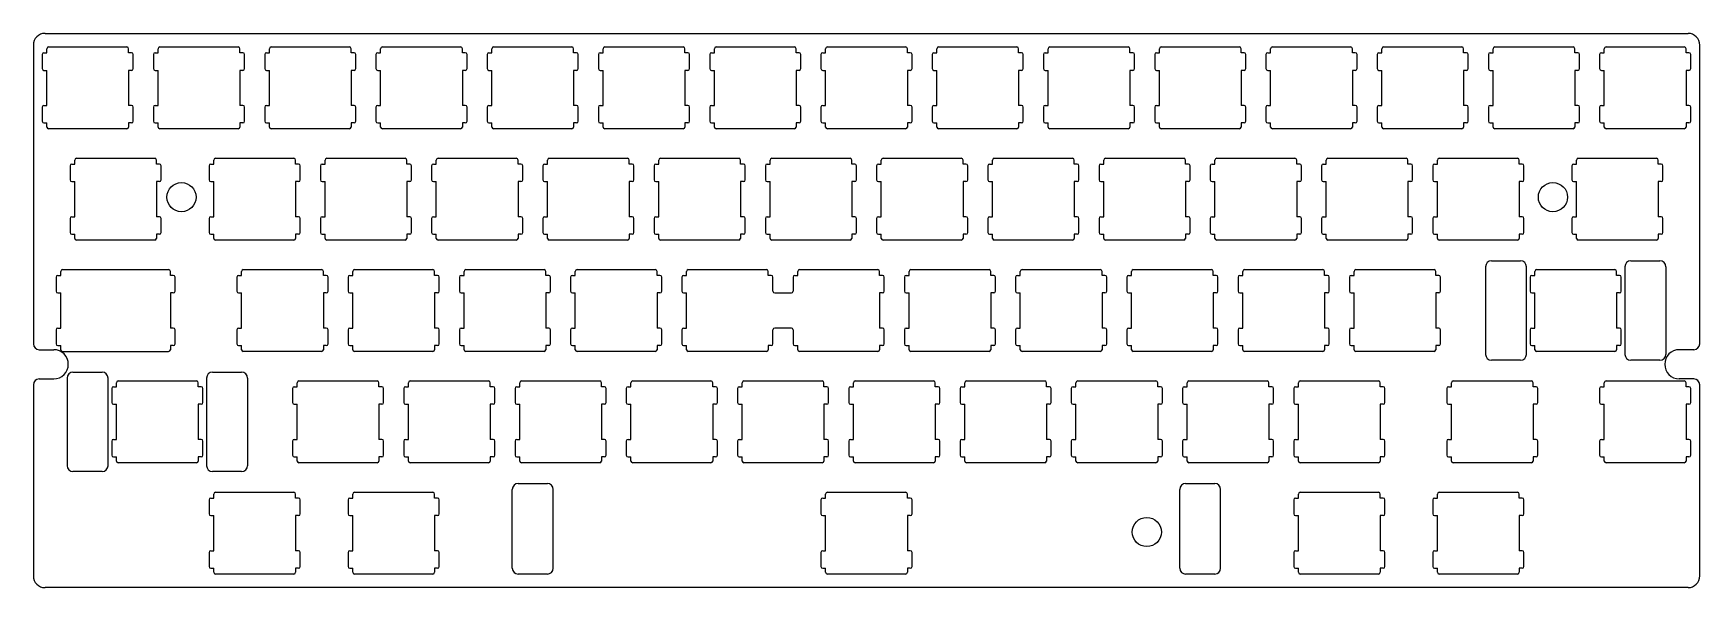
# Model space of a CAD drawing. Header units: inches. Extents: x 6 to 291, y -153 to -58.
import ezdxf

# ---------------------------------------------------------------- set-up
doc = ezdxf.new("R2010")
doc.units = ezdxf.units.IN
doc.header["$MEASUREMENT"] = 0
doc.layers.add('Layer 1', color=7, linetype='Continuous')

msp = doc.modelspace()

# ---------------------------------------------------------------- linework, layer by layer
at = {"layer": 'Layer 1', "color": 7, "lineweight": 25}
for points in [[(5.67, -59.8), (5.67, -110.93)], [(7.67, -57.8), (289.02, -57.8)], [(291.02, -110.93), (291.02, -59.8)], [(7.19, -61.43), (7.19, -63.83)], [(7.49, -61.13), (7.99, -61.13)], [(7.99, -61.13), (7.99, -60.43)], [(8.29, -60.13), (21.69, -60.13)], [(21.99, -61.13), (21.99, -60.43)], [(22.49, -61.13), (21.99, -61.13)], [(22.79, -63.83), (22.79, -61.43)], [(26.24, -61.43), (26.24, -63.83)], [(26.54, -61.13), (27.04, -61.13)], [(27.04, -61.13), (27.04, -60.43)], [(27.34, -60.13), (40.74, -60.13)], [(41.04, -61.13), (41.04, -60.43)], [(41.54, -61.13), (41.04, -61.13)], [(41.84, -63.83), (41.84, -61.43)], [(45.29, -61.43), (45.29, -63.83)], [(45.59, -61.13), (46.09, -61.13)], [(46.09, -61.13), (46.09, -60.43)], [(46.39, -60.13), (59.79, -60.13)], [(60.09, -61.13), (60.09, -60.43)], [(60.59, -61.13), (60.09, -61.13)], [(60.89, -63.83), (60.89, -61.43)], [(64.34, -61.43), (64.34, -63.83)], [(64.64, -61.13), (65.14, -61.13)], [(65.14, -61.13), (65.14, -60.43)], [(65.44, -60.13), (78.84, -60.13)], [(79.14, -61.13), (79.14, -60.43)], [(79.64, -61.13), (79.14, -61.13)], [(79.94, -63.83), (79.94, -61.43)], [(83.39, -61.43), (83.39, -63.83)], [(83.69, -61.13), (84.19, -61.13)], [(84.19, -61.13), (84.19, -60.43)], [(84.49, -60.13), (97.89, -60.13)], [(98.19, -61.13), (98.19, -60.43)], [(98.69, -61.13), (98.19, -61.13)], [(98.99, -63.83), (98.99, -61.43)], [(102.44, -61.43), (102.44, -63.83)], [(102.74, -61.13), (103.24, -61.13)], [(103.24, -61.13), (103.24, -60.43)], [(103.54, -60.13), (116.94, -60.13)], [(117.24, -61.13), (117.24, -60.43)], [(117.74, -61.13), (117.24, -61.13)], [(118.04, -63.83), (118.04, -61.43)], [(121.49, -61.43), (121.49, -63.83)], [(121.79, -61.13), (122.29, -61.13)], [(122.29, -61.13), (122.29, -60.43)], [(122.59, -60.13), (135.99, -60.13)], [(136.29, -61.13), (136.29, -60.43)], [(136.79, -61.13), (136.29, -61.13)], [(137.09, -63.83), (137.09, -61.43)], [(140.54, -61.43), (140.54, -63.83)], [(140.84, -61.13), (141.34, -61.13)], [(141.34, -61.13), (141.34, -60.43)], [(141.64, -60.13), (155.04, -60.13)], [(155.34, -61.13), (155.34, -60.43)], [(155.84, -61.13), (155.34, -61.13)], [(156.14, -63.83), (156.14, -61.43)], [(159.59, -61.43), (159.59, -63.83)], [(159.89, -61.13), (160.39, -61.13)], [(160.39, -61.13), (160.39, -60.43)], [(160.69, -60.13), (174.09, -60.13)], [(174.39, -61.13), (174.39, -60.43)], [(174.89, -61.13), (174.39, -61.13)], [(175.19, -63.83), (175.19, -61.43)], [(178.64, -61.43), (178.64, -63.83)], [(178.94, -61.13), (179.44, -61.13)], [(179.44, -61.13), (179.44, -60.43)], [(179.74, -60.13), (193.14, -60.13)], [(193.44, -61.13), (193.44, -60.43)], [(193.94, -61.13), (193.44, -61.13)], [(194.24, -63.83), (194.24, -61.43)], [(197.69, -61.43), (197.69, -63.83)], [(197.99, -61.13), (198.49, -61.13)], [(198.49, -61.13), (198.49, -60.43)], [(198.79, -60.13), (212.19, -60.13)], [(212.49, -61.13), (212.49, -60.43)], [(212.99, -61.13), (212.49, -61.13)], [(213.29, -63.83), (213.29, -61.43)], [(216.74, -61.43), (216.74, -63.83)], [(217.04, -61.13), (217.54, -61.13)], [(217.54, -61.13), (217.54, -60.43)], [(217.84, -60.13), (231.24, -60.13)], [(231.54, -61.13), (231.54, -60.43)], [(232.04, -61.13), (231.54, -61.13)], [(232.34, -63.83), (232.34, -61.43)], [(235.79, -61.43), (235.79, -63.83)], [(236.09, -61.13), (236.59, -61.13)], [(236.59, -61.13), (236.59, -60.43)], [(236.89, -60.13), (250.29, -60.13)], [(250.59, -61.13), (250.59, -60.43)], [(251.09, -61.13), (250.59, -61.13)], [(251.39, -63.83), (251.39, -61.43)], [(254.84, -61.43), (254.84, -63.83)], [(255.14, -61.13), (255.64, -61.13)], [(255.64, -61.13), (255.64, -60.43)], [(255.94, -60.13), (269.34, -60.13)], [(269.64, -61.13), (269.64, -60.43)], [(270.14, -61.13), (269.64, -61.13)], [(270.44, -63.83), (270.44, -61.43)], [(273.89, -61.43), (273.89, -63.83)], [(274.19, -61.13), (274.69, -61.13)], [(274.69, -61.13), (274.69, -60.43)], [(274.99, -60.13), (288.39, -60.13)], [(288.69, -61.13), (288.69, -60.43)], [(289.19, -61.13), (288.69, -61.13)], [(289.49, -63.83), (289.49, -61.43)], [(7.49, -64.13), (7.99, -64.13)], [(7.99, -70.13), (7.99, -64.13)], [(21.99, -64.13), (21.99, -70.13)], [(22.49, -64.13), (21.99, -64.13)], [(26.54, -64.13), (27.04, -64.13)], [(27.04, -70.13), (27.04, -64.13)], [(41.04, -64.13), (41.04, -70.13)], [(41.54, -64.13), (41.04, -64.13)], [(45.59, -64.13), (46.09, -64.13)], [(46.09, -70.13), (46.09, -64.13)], [(60.09, -64.13), (60.09, -70.13)], [(60.59, -64.13), (60.09, -64.13)], [(64.64, -64.13), (65.14, -64.13)], [(65.14, -70.13), (65.14, -64.13)], [(79.14, -64.13), (79.14, -70.13)], [(79.64, -64.13), (79.14, -64.13)], [(83.69, -64.13), (84.19, -64.13)], [(84.19, -70.13), (84.19, -64.13)], [(98.19, -64.13), (98.19, -70.13)], [(98.69, -64.13), (98.19, -64.13)], [(102.74, -64.13), (103.24, -64.13)], [(103.24, -70.13), (103.24, -64.13)], [(117.24, -64.13), (117.24, -70.13)], [(117.74, -64.13), (117.24, -64.13)], [(121.79, -64.13), (122.29, -64.13)], [(122.29, -70.13), (122.29, -64.13)], [(136.29, -64.13), (136.29, -70.13)], [(136.79, -64.13), (136.29, -64.13)], [(140.84, -64.13), (141.34, -64.13)], [(141.34, -70.13), (141.34, -64.13)], [(155.34, -64.13), (155.34, -70.13)], [(155.84, -64.13), (155.34, -64.13)], [(159.89, -64.13), (160.39, -64.13)], [(160.39, -70.13), (160.39, -64.13)], [(174.39, -64.13), (174.39, -70.13)], [(174.89, -64.13), (174.39, -64.13)], [(178.94, -64.13), (179.44, -64.13)], [(179.44, -70.13), (179.44, -64.13)], [(193.44, -64.13), (193.44, -70.13)], [(193.94, -64.13), (193.44, -64.13)], [(197.99, -64.13), (198.49, -64.13)], [(198.49, -70.13), (198.49, -64.13)], [(212.49, -64.13), (212.49, -70.13)], [(212.99, -64.13), (212.49, -64.13)], [(217.04, -64.13), (217.54, -64.13)], [(217.54, -70.13), (217.54, -64.13)], [(231.54, -64.13), (231.54, -70.13)], [(232.04, -64.13), (231.54, -64.13)], [(236.09, -64.13), (236.59, -64.13)], [(236.59, -70.13), (236.59, -64.13)], [(250.59, -64.13), (250.59, -70.13)], [(251.09, -64.13), (250.59, -64.13)], [(255.14, -64.13), (255.64, -64.13)], [(255.64, -70.13), (255.64, -64.13)], [(269.64, -64.13), (269.64, -70.13)], [(270.14, -64.13), (269.64, -64.13)], [(274.19, -64.13), (274.69, -64.13)], [(274.69, -70.13), (274.69, -64.13)], [(288.69, -64.13), (288.69, -70.13)], [(289.19, -64.13), (288.69, -64.13)], [(7.19, -70.43), (7.19, -72.83)], [(7.49, -70.13), (7.99, -70.13)], [(22.49, -70.13), (21.99, -70.13)], [(22.79, -72.83), (22.79, -70.43)], [(26.24, -70.43), (26.24, -72.83)], [(26.54, -70.13), (27.04, -70.13)], [(41.54, -70.13), (41.04, -70.13)], [(41.84, -72.83), (41.84, -70.43)], [(45.29, -70.43), (45.29, -72.83)], [(45.59, -70.13), (46.09, -70.13)], [(60.59, -70.13), (60.09, -70.13)], [(60.89, -72.83), (60.89, -70.43)], [(64.34, -70.43), (64.34, -72.83)], [(64.64, -70.13), (65.14, -70.13)], [(79.64, -70.13), (79.14, -70.13)], [(79.94, -72.83), (79.94, -70.43)], [(83.39, -70.43), (83.39, -72.83)], [(83.69, -70.13), (84.19, -70.13)], [(98.69, -70.13), (98.19, -70.13)], [(98.99, -72.83), (98.99, -70.43)], [(102.44, -70.43), (102.44, -72.83)], [(102.74, -70.13), (103.24, -70.13)], [(117.74, -70.13), (117.24, -70.13)], [(118.04, -72.83), (118.04, -70.43)], [(121.49, -70.43), (121.49, -72.83)], [(121.79, -70.13), (122.29, -70.13)], [(136.79, -70.13), (136.29, -70.13)], [(137.09, -72.83), (137.09, -70.43)], [(140.54, -70.43), (140.54, -72.83)], [(140.84, -70.13), (141.34, -70.13)], [(155.84, -70.13), (155.34, -70.13)], [(156.14, -72.83), (156.14, -70.43)], [(159.59, -70.43), (159.59, -72.83)], [(159.89, -70.13), (160.39, -70.13)], [(174.89, -70.13), (174.39, -70.13)], [(175.19, -72.83), (175.19, -70.43)], [(178.64, -70.43), (178.64, -72.83)], [(178.94, -70.13), (179.44, -70.13)], [(193.94, -70.13), (193.44, -70.13)], [(194.24, -72.83), (194.24, -70.43)], [(197.69, -70.43), (197.69, -72.83)], [(197.99, -70.13), (198.49, -70.13)], [(212.99, -70.13), (212.49, -70.13)], [(213.29, -72.83), (213.29, -70.43)], [(216.74, -70.43), (216.74, -72.83)], [(217.04, -70.13), (217.54, -70.13)], [(232.04, -70.13), (231.54, -70.13)], [(232.34, -72.83), (232.34, -70.43)], [(235.79, -70.43), (235.79, -72.83)], [(236.09, -70.13), (236.59, -70.13)], [(251.09, -70.13), (250.59, -70.13)], [(251.39, -72.83), (251.39, -70.43)], [(254.84, -70.43), (254.84, -72.83)], [(255.14, -70.13), (255.64, -70.13)], [(270.14, -70.13), (269.64, -70.13)], [(270.44, -72.83), (270.44, -70.43)], [(273.89, -70.43), (273.89, -72.83)], [(274.19, -70.13), (274.69, -70.13)], [(289.19, -70.13), (288.69, -70.13)], [(289.49, -72.83), (289.49, -70.43)], [(7.49, -73.13), (7.99, -73.13)], [(7.99, -73.83), (7.99, -73.13)], [(21.69, -74.13), (8.29, -74.13)], [(21.99, -73.13), (21.99, -73.83)], [(22.49, -73.13), (21.99, -73.13)], [(26.54, -73.13), (27.04, -73.13)], [(27.04, -73.83), (27.04, -73.13)], [(40.74, -74.13), (27.34, -74.13)], [(41.04, -73.13), (41.04, -73.83)], [(41.54, -73.13), (41.04, -73.13)], [(45.59, -73.13), (46.09, -73.13)], [(46.09, -73.83), (46.09, -73.13)], [(59.79, -74.13), (46.39, -74.13)], [(60.09, -73.13), (60.09, -73.83)], [(60.59, -73.13), (60.09, -73.13)], [(64.64, -73.13), (65.14, -73.13)], [(65.14, -73.83), (65.14, -73.13)], [(78.84, -74.13), (65.44, -74.13)], [(79.14, -73.13), (79.14, -73.83)], [(79.64, -73.13), (79.14, -73.13)], [(83.69, -73.13), (84.19, -73.13)], [(84.19, -73.83), (84.19, -73.13)], [(97.89, -74.13), (84.49, -74.13)], [(98.19, -73.13), (98.19, -73.83)], [(98.69, -73.13), (98.19, -73.13)], [(102.74, -73.13), (103.24, -73.13)], [(103.24, -73.83), (103.24, -73.13)], [(116.94, -74.13), (103.54, -74.13)], [(117.24, -73.13), (117.24, -73.83)], [(117.74, -73.13), (117.24, -73.13)], [(121.79, -73.13), (122.29, -73.13)], [(122.29, -73.83), (122.29, -73.13)], [(135.99, -74.13), (122.59, -74.13)], [(136.29, -73.13), (136.29, -73.83)], [(136.79, -73.13), (136.29, -73.13)], [(140.84, -73.13), (141.34, -73.13)], [(141.34, -73.83), (141.34, -73.13)], [(155.04, -74.13), (141.64, -74.13)], [(155.34, -73.13), (155.34, -73.83)], [(155.84, -73.13), (155.34, -73.13)], [(159.89, -73.13), (160.39, -73.13)], [(160.39, -73.83), (160.39, -73.13)], [(174.09, -74.13), (160.69, -74.13)], [(174.39, -73.13), (174.39, -73.83)], [(174.89, -73.13), (174.39, -73.13)], [(178.94, -73.13), (179.44, -73.13)], [(179.44, -73.83), (179.44, -73.13)], [(193.14, -74.13), (179.74, -74.13)], [(193.44, -73.13), (193.44, -73.83)], [(193.94, -73.13), (193.44, -73.13)], [(197.99, -73.13), (198.49, -73.13)], [(198.49, -73.83), (198.49, -73.13)], [(212.19, -74.13), (198.79, -74.13)], [(212.49, -73.13), (212.49, -73.83)], [(212.99, -73.13), (212.49, -73.13)], [(217.04, -73.13), (217.54, -73.13)], [(217.54, -73.83), (217.54, -73.13)], [(231.24, -74.13), (217.84, -74.13)], [(231.54, -73.13), (231.54, -73.83)], [(232.04, -73.13), (231.54, -73.13)], [(236.09, -73.13), (236.59, -73.13)], [(236.59, -73.83), (236.59, -73.13)], [(250.29, -74.13), (236.89, -74.13)], [(250.59, -73.13), (250.59, -73.83)], [(251.09, -73.13), (250.59, -73.13)], [(255.14, -73.13), (255.64, -73.13)], [(255.64, -73.83), (255.64, -73.13)], [(269.34, -74.13), (255.94, -74.13)], [(269.64, -73.13), (269.64, -73.83)], [(270.14, -73.13), (269.64, -73.13)], [(274.19, -73.13), (274.69, -73.13)], [(274.69, -73.83), (274.69, -73.13)], [(288.39, -74.13), (274.99, -74.13)], [(288.69, -73.13), (288.69, -73.83)], [(289.19, -73.13), (288.69, -73.13)], [(12.76, -80.18), (12.76, -79.48)], [(13.06, -79.18), (26.46, -79.18)], [(26.76, -80.18), (26.76, -79.48)], [(36.57, -80.18), (36.57, -79.48)], [(36.87, -79.18), (50.27, -79.18)], [(50.57, -80.18), (50.57, -79.48)], [(55.62, -80.18), (55.62, -79.48)], [(55.92, -79.18), (69.32, -79.18)], [(69.62, -80.18), (69.62, -79.48)], [(74.67, -80.18), (74.67, -79.48)], [(74.97, -79.18), (88.37, -79.18)], [(88.67, -80.18), (88.67, -79.48)], [(93.72, -80.18), (93.72, -79.48)], [(94.02, -79.18), (107.42, -79.18)], [(107.72, -80.18), (107.72, -79.48)], [(112.77, -80.18), (112.77, -79.48)], [(113.07, -79.18), (126.47, -79.18)], [(126.77, -80.18), (126.77, -79.48)], [(131.82, -80.18), (131.82, -79.48)], [(132.12, -79.18), (145.52, -79.18)], [(145.82, -80.18), (145.82, -79.48)], [(150.87, -80.18), (150.87, -79.48)], [(151.17, -79.18), (164.57, -79.18)], [(164.87, -80.18), (164.87, -79.48)], [(169.92, -80.18), (169.92, -79.48)], [(170.22, -79.18), (183.62, -79.18)], [(183.92, -80.18), (183.92, -79.48)], [(188.97, -80.18), (188.97, -79.48)], [(189.27, -79.18), (202.67, -79.18)], [(202.97, -80.18), (202.97, -79.48)], [(208.02, -80.18), (208.02, -79.48)], [(208.32, -79.18), (221.72, -79.18)], [(222.02, -80.18), (222.02, -79.48)], [(227.07, -80.18), (227.07, -79.48)], [(227.37, -79.18), (240.77, -79.18)], [(241.07, -80.18), (241.07, -79.48)], [(246.12, -80.18), (246.12, -79.48)], [(246.42, -79.18), (259.82, -79.18)], [(260.12, -80.18), (260.12, -79.48)], [(269.93, -80.18), (269.93, -79.48)], [(270.23, -79.18), (283.63, -79.18)], [(283.93, -80.18), (283.93, -79.48)], [(11.96, -80.48), (11.96, -82.88)], [(12.26, -80.18), (12.76, -80.18)], [(27.26, -80.18), (26.76, -80.18)], [(27.56, -82.88), (27.56, -80.48)], [(35.77, -80.48), (35.77, -82.88)], [(36.07, -80.18), (36.57, -80.18)], [(51.07, -80.18), (50.57, -80.18)], [(51.37, -82.88), (51.37, -80.48)], [(54.82, -80.48), (54.82, -82.88)], [(55.12, -80.18), (55.62, -80.18)], [(70.12, -80.18), (69.62, -80.18)], [(70.42, -82.88), (70.42, -80.48)], [(73.87, -80.48), (73.87, -82.88)], [(74.17, -80.18), (74.67, -80.18)], [(89.17, -80.18), (88.67, -80.18)], [(89.47, -82.88), (89.47, -80.48)], [(92.92, -80.48), (92.92, -82.88)], [(93.22, -80.18), (93.72, -80.18)], [(108.22, -80.18), (107.72, -80.18)], [(108.52, -82.88), (108.52, -80.48)], [(111.97, -80.48), (111.97, -82.88)], [(112.27, -80.18), (112.77, -80.18)], [(127.27, -80.18), (126.77, -80.18)], [(127.57, -82.88), (127.57, -80.48)], [(131.02, -80.48), (131.02, -82.88)], [(131.32, -80.18), (131.82, -80.18)], [(146.32, -80.18), (145.82, -80.18)], [(146.62, -82.88), (146.62, -80.48)], [(150.07, -80.48), (150.07, -82.88)], [(150.37, -80.18), (150.87, -80.18)], [(165.37, -80.18), (164.87, -80.18)], [(165.67, -82.88), (165.67, -80.48)], [(169.12, -80.48), (169.12, -82.88)], [(169.42, -80.18), (169.92, -80.18)], [(184.42, -80.18), (183.92, -80.18)], [(184.72, -82.88), (184.72, -80.48)], [(188.17, -80.48), (188.17, -82.88)], [(188.47, -80.18), (188.97, -80.18)], [(203.47, -80.18), (202.97, -80.18)], [(203.77, -82.88), (203.77, -80.48)], [(207.22, -80.48), (207.22, -82.88)], [(207.52, -80.18), (208.02, -80.18)], [(222.52, -80.18), (222.02, -80.18)], [(222.82, -82.88), (222.82, -80.48)], [(226.27, -80.48), (226.27, -82.88)], [(226.57, -80.18), (227.07, -80.18)], [(241.57, -80.18), (241.07, -80.18)], [(241.87, -82.88), (241.87, -80.48)], [(245.32, -80.48), (245.32, -82.88)], [(245.62, -80.18), (246.12, -80.18)], [(260.62, -80.18), (260.12, -80.18)], [(260.92, -82.88), (260.92, -80.48)], [(269.13, -80.48), (269.13, -82.88)], [(269.43, -80.18), (269.93, -80.18)], [(284.43, -80.18), (283.93, -80.18)], [(284.73, -82.88), (284.73, -80.48)], [(12.26, -83.18), (12.76, -83.18)], [(12.76, -89.18), (12.76, -83.18)], [(26.76, -83.18), (26.76, -89.18)], [(27.26, -83.18), (26.76, -83.18)], [(36.07, -83.18), (36.57, -83.18)], [(36.57, -89.18), (36.57, -83.18)], [(50.57, -83.18), (50.57, -89.18)], [(51.07, -83.18), (50.57, -83.18)], [(55.12, -83.18), (55.62, -83.18)], [(55.62, -89.18), (55.62, -83.18)], [(69.62, -83.18), (69.62, -89.18)], [(70.12, -83.18), (69.62, -83.18)], [(74.17, -83.18), (74.67, -83.18)], [(74.67, -89.18), (74.67, -83.18)], [(88.67, -83.18), (88.67, -89.18)], [(89.17, -83.18), (88.67, -83.18)], [(93.22, -83.18), (93.72, -83.18)], [(93.72, -89.18), (93.72, -83.18)], [(107.72, -83.18), (107.72, -89.18)], [(108.22, -83.18), (107.72, -83.18)], [(112.27, -83.18), (112.77, -83.18)], [(112.77, -89.18), (112.77, -83.18)], [(126.77, -83.18), (126.77, -89.18)], [(127.27, -83.18), (126.77, -83.18)], [(131.32, -83.18), (131.82, -83.18)], [(131.82, -89.18), (131.82, -83.18)], [(145.82, -83.18), (145.82, -89.18)], [(146.32, -83.18), (145.82, -83.18)], [(150.37, -83.18), (150.87, -83.18)], [(150.87, -89.18), (150.87, -83.18)], [(164.87, -83.18), (164.87, -89.18)], [(165.37, -83.18), (164.87, -83.18)], [(169.42, -83.18), (169.92, -83.18)], [(169.92, -89.18), (169.92, -83.18)], [(183.92, -83.18), (183.92, -89.18)], [(184.42, -83.18), (183.92, -83.18)], [(188.47, -83.18), (188.97, -83.18)], [(188.97, -89.18), (188.97, -83.18)], [(202.97, -83.18), (202.97, -89.18)], [(203.47, -83.18), (202.97, -83.18)], [(207.52, -83.18), (208.02, -83.18)], [(208.02, -89.18), (208.02, -83.18)], [(222.02, -83.18), (222.02, -89.18)], [(222.52, -83.18), (222.02, -83.18)], [(226.57, -83.18), (227.07, -83.18)], [(227.07, -89.18), (227.07, -83.18)], [(241.07, -83.18), (241.07, -89.18)], [(241.57, -83.18), (241.07, -83.18)], [(245.62, -83.18), (246.12, -83.18)], [(246.12, -89.18), (246.12, -83.18)], [(260.12, -83.18), (260.12, -89.18)], [(260.62, -83.18), (260.12, -83.18)], [(269.43, -83.18), (269.93, -83.18)], [(269.93, -89.18), (269.93, -83.18)], [(283.93, -83.18), (283.93, -89.18)], [(284.43, -83.18), (283.93, -83.18)], [(11.96, -89.48), (11.96, -91.88)], [(12.26, -89.18), (12.76, -89.18)], [(27.26, -89.18), (26.76, -89.18)], [(27.56, -91.88), (27.56, -89.48)], [(35.77, -89.48), (35.77, -91.88)], [(36.07, -89.18), (36.57, -89.18)], [(51.07, -89.18), (50.57, -89.18)], [(51.37, -91.88), (51.37, -89.48)], [(54.82, -89.48), (54.82, -91.88)], [(55.12, -89.18), (55.62, -89.18)], [(70.12, -89.18), (69.62, -89.18)], [(70.42, -91.88), (70.42, -89.48)], [(73.87, -89.48), (73.87, -91.88)], [(74.17, -89.18), (74.67, -89.18)], [(89.17, -89.18), (88.67, -89.18)], [(89.47, -91.88), (89.47, -89.48)], [(92.92, -89.48), (92.92, -91.88)], [(93.22, -89.18), (93.72, -89.18)], [(108.22, -89.18), (107.72, -89.18)], [(108.52, -91.88), (108.52, -89.48)], [(111.97, -89.48), (111.97, -91.88)], [(112.27, -89.18), (112.77, -89.18)], [(127.27, -89.18), (126.77, -89.18)], [(127.57, -91.88), (127.57, -89.48)], [(131.02, -89.48), (131.02, -91.88)], [(131.32, -89.18), (131.82, -89.18)], [(146.32, -89.18), (145.82, -89.18)], [(146.62, -91.88), (146.62, -89.48)], [(150.07, -89.48), (150.07, -91.88)], [(150.37, -89.18), (150.87, -89.18)], [(165.37, -89.18), (164.87, -89.18)], [(165.67, -91.88), (165.67, -89.48)], [(169.12, -89.48), (169.12, -91.88)], [(169.42, -89.18), (169.92, -89.18)], [(184.42, -89.18), (183.92, -89.18)], [(184.72, -91.88), (184.72, -89.48)], [(188.17, -89.48), (188.17, -91.88)], [(188.47, -89.18), (188.97, -89.18)], [(203.47, -89.18), (202.97, -89.18)], [(203.77, -91.88), (203.77, -89.48)], [(207.22, -89.48), (207.22, -91.88)], [(207.52, -89.18), (208.02, -89.18)], [(222.52, -89.18), (222.02, -89.18)], [(222.82, -91.88), (222.82, -89.48)], [(226.27, -89.48), (226.27, -91.88)], [(226.57, -89.18), (227.07, -89.18)], [(241.57, -89.18), (241.07, -89.18)], [(241.87, -91.88), (241.87, -89.48)], [(245.32, -89.48), (245.32, -91.88)], [(245.62, -89.18), (246.12, -89.18)], [(260.62, -89.18), (260.12, -89.18)], [(260.92, -91.88), (260.92, -89.48)], [(269.13, -89.48), (269.13, -91.88)], [(269.43, -89.18), (269.93, -89.18)], [(284.43, -89.18), (283.93, -89.18)], [(284.73, -91.88), (284.73, -89.48)], [(12.26, -92.18), (12.76, -92.18)], [(12.76, -92.88), (12.76, -92.18)], [(26.46, -93.18), (13.06, -93.18)], [(26.76, -92.18), (26.76, -92.88)], [(27.26, -92.18), (26.76, -92.18)], [(36.07, -92.18), (36.57, -92.18)], [(36.57, -92.88), (36.57, -92.18)], [(50.27, -93.18), (36.87, -93.18)], [(50.57, -92.18), (50.57, -92.88)], [(51.07, -92.18), (50.57, -92.18)], [(55.12, -92.18), (55.62, -92.18)], [(55.62, -92.88), (55.62, -92.18)], [(69.32, -93.18), (55.92, -93.18)], [(69.62, -92.18), (69.62, -92.88)], [(70.12, -92.18), (69.62, -92.18)], [(74.17, -92.18), (74.67, -92.18)], [(74.67, -92.88), (74.67, -92.18)], [(88.37, -93.18), (74.97, -93.18)], [(88.67, -92.18), (88.67, -92.88)], [(89.17, -92.18), (88.67, -92.18)], [(93.22, -92.18), (93.72, -92.18)], [(93.72, -92.88), (93.72, -92.18)], [(107.42, -93.18), (94.02, -93.18)], [(107.72, -92.18), (107.72, -92.88)], [(108.22, -92.18), (107.72, -92.18)], [(112.27, -92.18), (112.77, -92.18)], [(112.77, -92.88), (112.77, -92.18)], [(126.47, -93.18), (113.07, -93.18)], [(126.77, -92.18), (126.77, -92.88)], [(127.27, -92.18), (126.77, -92.18)], [(131.32, -92.18), (131.82, -92.18)], [(131.82, -92.88), (131.82, -92.18)], [(145.52, -93.18), (132.12, -93.18)], [(145.82, -92.18), (145.82, -92.88)], [(146.32, -92.18), (145.82, -92.18)], [(150.37, -92.18), (150.87, -92.18)], [(150.87, -92.88), (150.87, -92.18)], [(164.57, -93.18), (151.17, -93.18)], [(164.87, -92.18), (164.87, -92.88)], [(165.37, -92.18), (164.87, -92.18)], [(169.42, -92.18), (169.92, -92.18)], [(169.92, -92.88), (169.92, -92.18)], [(183.62, -93.18), (170.22, -93.18)], [(183.92, -92.18), (183.92, -92.88)], [(184.42, -92.18), (183.92, -92.18)], [(188.47, -92.18), (188.97, -92.18)], [(188.97, -92.88), (188.97, -92.18)], [(202.67, -93.18), (189.27, -93.18)], [(202.97, -92.18), (202.97, -92.88)], [(203.47, -92.18), (202.97, -92.18)], [(207.52, -92.18), (208.02, -92.18)], [(208.02, -92.88), (208.02, -92.18)], [(221.72, -93.18), (208.32, -93.18)], [(222.02, -92.18), (222.02, -92.88)], [(222.52, -92.18), (222.02, -92.18)], [(226.57, -92.18), (227.07, -92.18)], [(227.07, -92.88), (227.07, -92.18)], [(240.77, -93.18), (227.37, -93.18)], [(241.07, -92.18), (241.07, -92.88)], [(241.57, -92.18), (241.07, -92.18)], [(245.62, -92.18), (246.12, -92.18)], [(246.12, -92.88), (246.12, -92.18)], [(259.82, -93.18), (246.42, -93.18)], [(260.12, -92.18), (260.12, -92.88)], [(260.62, -92.18), (260.12, -92.18)], [(269.43, -92.18), (269.93, -92.18)], [(269.93, -92.88), (269.93, -92.18)], [(283.63, -93.18), (270.23, -93.18)], [(283.93, -92.18), (283.93, -92.88)], [(284.43, -92.18), (283.93, -92.18)], [(255.35, -96.73), (260.35, -96.73)], [(279.22, -96.73), (284.22, -96.73)], [(9.57, -99.53), (9.57, -101.93)], [(9.87, -99.23), (10.37, -99.23)], [(10.37, -99.23), (10.37, -98.53)], [(10.67, -98.23), (28.84, -98.23)], [(29.14, -99.23), (29.14, -98.53)], [(29.64, -99.23), (29.14, -99.23)], [(29.94, -101.93), (29.94, -99.53)], [(40.53, -99.53), (40.53, -101.93)], [(40.83, -99.23), (41.33, -99.23)], [(41.33, -99.23), (41.33, -98.53)], [(41.63, -98.23), (55.03, -98.23)], [(55.33, -99.23), (55.33, -98.53)], [(55.83, -99.23), (55.33, -99.23)], [(56.13, -101.93), (56.13, -99.53)], [(59.58, -99.53), (59.58, -101.93)], [(59.88, -99.23), (60.38, -99.23)], [(60.38, -99.23), (60.38, -98.53)], [(60.68, -98.23), (74.08, -98.23)], [(74.38, -99.23), (74.38, -98.53)], [(74.88, -99.23), (74.38, -99.23)], [(75.18, -101.93), (75.18, -99.53)], [(78.63, -99.53), (78.63, -101.93)], [(78.93, -99.23), (79.43, -99.23)], [(79.43, -99.23), (79.43, -98.53)], [(79.73, -98.23), (93.13, -98.23)], [(93.43, -99.23), (93.43, -98.53)], [(93.93, -99.23), (93.43, -99.23)], [(94.23, -101.93), (94.23, -99.53)], [(97.68, -99.53), (97.68, -101.93)], [(97.98, -99.23), (98.48, -99.23)], [(98.48, -99.23), (98.48, -98.53)], [(98.78, -98.23), (112.18, -98.23)], [(112.48, -99.23), (112.48, -98.53)], [(112.98, -99.23), (112.48, -99.23)], [(113.28, -101.93), (113.28, -99.53)], [(116.73, -99.53), (116.73, -101.93)], [(117.03, -99.23), (117.53, -99.23)], [(117.53, -99.23), (117.53, -98.53)], [(117.83, -98.23), (131.23, -98.23)], [(131.53, -99.23), (131.53, -98.53)], [(132.03, -99.23), (131.53, -99.23)], [(132.33, -101.93), (132.33, -99.53)], [(135.78, -99.53), (135.78, -101.93)], [(136.08, -99.23), (136.58, -99.23)], [(136.58, -99.23), (136.58, -98.53)], [(136.88, -98.23), (150.28, -98.23)], [(150.58, -99.23), (150.58, -98.53)], [(151.08, -99.23), (150.58, -99.23)], [(151.38, -101.93), (151.38, -99.53)], [(154.83, -99.53), (154.83, -101.93)], [(155.13, -99.23), (155.63, -99.23)], [(155.63, -99.23), (155.63, -98.53)], [(155.93, -98.23), (169.33, -98.23)], [(169.63, -99.23), (169.63, -98.53)], [(170.13, -99.23), (169.63, -99.23)], [(170.43, -101.93), (170.43, -99.53)], [(173.88, -99.53), (173.88, -101.93)], [(174.18, -99.23), (174.68, -99.23)], [(174.68, -99.23), (174.68, -98.53)], [(174.98, -98.23), (188.38, -98.23)], [(188.68, -99.23), (188.68, -98.53)], [(189.18, -99.23), (188.68, -99.23)], [(189.48, -101.93), (189.48, -99.53)], [(192.93, -99.53), (192.93, -101.93)], [(193.23, -99.23), (193.73, -99.23)], [(193.73, -99.23), (193.73, -98.53)], [(194.03, -98.23), (207.43, -98.23)], [(207.73, -99.23), (207.73, -98.53)], [(208.23, -99.23), (207.73, -99.23)], [(208.53, -101.93), (208.53, -99.53)], [(211.98, -99.53), (211.98, -101.93)], [(212.28, -99.23), (212.78, -99.23)], [(212.78, -99.23), (212.78, -98.53)], [(213.08, -98.23), (226.48, -98.23)], [(226.78, -99.23), (226.78, -98.53)], [(227.28, -99.23), (226.78, -99.23)], [(227.58, -101.93), (227.58, -99.53)], [(231.03, -99.53), (231.03, -101.93)], [(231.33, -99.23), (231.83, -99.23)], [(231.83, -99.23), (231.83, -98.53)], [(232.13, -98.23), (245.53, -98.23)], [(245.83, -99.23), (245.83, -98.53)], [(246.33, -99.23), (245.83, -99.23)], [(246.63, -101.93), (246.63, -99.53)], [(254.35, -97.73), (254.35, -112.73)], [(261.35, -112.73), (261.35, -97.73)], [(261.99, -99.53), (261.99, -101.93)], [(262.29, -99.23), (262.79, -99.23)], [(262.79, -99.23), (262.79, -98.53)], [(263.09, -98.23), (276.49, -98.23)], [(276.79, -99.23), (276.79, -98.53)], [(277.29, -99.23), (276.79, -99.23)], [(277.59, -101.93), (277.59, -99.53)], [(278.22, -97.73), (278.22, -112.73)], [(285.22, -97.73), (285.22, -112.73)], [(9.87, -102.23), (10.37, -102.23)], [(10.37, -108.23), (10.37, -102.23)], [(29.14, -102.23), (29.14, -108.23)], [(29.64, -102.23), (29.14, -102.23)], [(40.83, -102.23), (41.33, -102.23)], [(41.33, -108.23), (41.33, -102.23)], [(55.33, -102.23), (55.33, -108.23)], [(55.83, -102.23), (55.33, -102.23)], [(59.88, -102.23), (60.38, -102.23)], [(60.38, -108.23), (60.38, -102.23)], [(74.38, -102.23), (74.38, -108.23)], [(74.88, -102.23), (74.38, -102.23)], [(78.93, -102.23), (79.43, -102.23)], [(79.43, -108.23), (79.43, -102.23)], [(93.43, -102.23), (93.43, -108.23)], [(93.93, -102.23), (93.43, -102.23)], [(97.98, -102.23), (98.48, -102.23)], [(98.48, -108.23), (98.48, -102.23)], [(112.48, -102.23), (112.48, -108.23)], [(112.98, -102.23), (112.48, -102.23)], [(117.03, -102.23), (117.53, -102.23)], [(117.53, -108.23), (117.53, -102.23)], [(132.63, -102.23), (135.48, -102.23)], [(150.58, -102.23), (150.58, -108.23)], [(151.08, -102.23), (150.58, -102.23)], [(155.13, -102.23), (155.63, -102.23)], [(155.63, -108.23), (155.63, -102.23)], [(169.63, -102.23), (169.63, -108.23)], [(170.13, -102.23), (169.63, -102.23)], [(174.18, -102.23), (174.68, -102.23)], [(174.68, -108.23), (174.68, -102.23)], [(188.68, -102.23), (188.68, -108.23)], [(189.18, -102.23), (188.68, -102.23)], [(193.23, -102.23), (193.73, -102.23)], [(193.73, -108.23), (193.73, -102.23)], [(207.73, -102.23), (207.73, -108.23)], [(208.23, -102.23), (207.73, -102.23)], [(212.28, -102.23), (212.78, -102.23)], [(212.78, -108.23), (212.78, -102.23)], [(226.78, -102.23), (226.78, -108.23)], [(227.28, -102.23), (226.78, -102.23)], [(231.33, -102.23), (231.83, -102.23)], [(231.83, -108.23), (231.83, -102.23)], [(245.83, -102.23), (245.83, -108.23)], [(246.33, -102.23), (245.83, -102.23)], [(262.29, -102.23), (262.79, -102.23)], [(262.79, -108.23), (262.79, -102.23)], [(277.29, -102.23), (276.79, -102.23)], [(276.79, -102.23), (276.79, -108.23)], [(9.87, -108.23), (10.37, -108.23)], [(29.64, -108.23), (29.14, -108.23)], [(40.83, -108.23), (41.33, -108.23)], [(55.83, -108.23), (55.33, -108.23)], [(59.88, -108.23), (60.38, -108.23)], [(74.88, -108.23), (74.38, -108.23)], [(78.93, -108.23), (79.43, -108.23)], [(93.93, -108.23), (93.43, -108.23)], [(97.98, -108.23), (98.48, -108.23)], [(112.98, -108.23), (112.48, -108.23)], [(117.03, -108.23), (117.53, -108.23)], [(135.48, -108.23), (132.63, -108.23)], [(151.08, -108.23), (150.58, -108.23)], [(155.13, -108.23), (155.63, -108.23)], [(170.13, -108.23), (169.63, -108.23)], [(174.18, -108.23), (174.68, -108.23)], [(189.18, -108.23), (188.68, -108.23)], [(193.23, -108.23), (193.73, -108.23)], [(208.23, -108.23), (207.73, -108.23)], [(212.28, -108.23), (212.78, -108.23)], [(227.28, -108.23), (226.78, -108.23)], [(231.33, -108.23), (231.83, -108.23)], [(246.33, -108.23), (245.83, -108.23)], [(262.29, -108.23), (262.79, -108.23)], [(277.29, -108.23), (276.79, -108.23)], [(9.57, -108.53), (9.57, -110.93)], [(9.87, -111.23), (10.37, -111.23)], [(10.37, -111.93), (10.37, -111.23)], [(29.14, -111.23), (29.14, -111.93)], [(29.64, -111.23), (29.14, -111.23)], [(29.94, -110.93), (29.94, -108.53)], [(40.53, -108.53), (40.53, -110.93)], [(40.83, -111.23), (41.33, -111.23)], [(41.33, -111.93), (41.33, -111.23)], [(55.33, -111.23), (55.33, -111.93)], [(55.83, -111.23), (55.33, -111.23)], [(56.13, -110.93), (56.13, -108.53)], [(59.58, -108.53), (59.58, -110.93)], [(59.88, -111.23), (60.38, -111.23)], [(60.38, -111.93), (60.38, -111.23)], [(74.38, -111.23), (74.38, -111.93)], [(74.88, -111.23), (74.38, -111.23)], [(75.18, -110.93), (75.18, -108.53)], [(78.63, -108.53), (78.63, -110.93)], [(78.93, -111.23), (79.43, -111.23)], [(79.43, -111.93), (79.43, -111.23)], [(93.43, -111.23), (93.43, -111.93)], [(93.93, -111.23), (93.43, -111.23)], [(94.23, -110.93), (94.23, -108.53)], [(97.68, -108.53), (97.68, -110.93)], [(97.98, -111.23), (98.48, -111.23)], [(98.48, -111.93), (98.48, -111.23)], [(112.48, -111.23), (112.48, -111.93)], [(112.98, -111.23), (112.48, -111.23)], [(113.28, -110.93), (113.28, -108.53)], [(116.73, -108.53), (116.73, -110.93)], [(117.03, -111.23), (117.53, -111.23)], [(117.53, -111.93), (117.53, -111.23)], [(131.53, -111.23), (131.53, -111.93)], [(132.03, -111.23), (131.53, -111.23)], [(132.33, -110.93), (132.33, -108.53)], [(135.78, -108.53), (135.78, -110.93)], [(136.08, -111.23), (136.58, -111.23)], [(136.58, -111.93), (136.58, -111.23)], [(150.58, -111.23), (150.58, -111.93)], [(151.08, -111.23), (150.58, -111.23)], [(151.38, -110.93), (151.38, -108.53)], [(154.83, -108.53), (154.83, -110.93)], [(155.13, -111.23), (155.63, -111.23)], [(155.63, -111.93), (155.63, -111.23)], [(169.63, -111.23), (169.63, -111.93)], [(170.13, -111.23), (169.63, -111.23)], [(170.43, -110.93), (170.43, -108.53)], [(173.88, -108.53), (173.88, -110.93)], [(174.18, -111.23), (174.68, -111.23)], [(174.68, -111.93), (174.68, -111.23)], [(188.68, -111.23), (188.68, -111.93)], [(189.18, -111.23), (188.68, -111.23)], [(189.48, -110.93), (189.48, -108.53)], [(192.93, -108.53), (192.93, -110.93)], [(193.23, -111.23), (193.73, -111.23)], [(193.73, -111.93), (193.73, -111.23)], [(207.73, -111.23), (207.73, -111.93)], [(208.23, -111.23), (207.73, -111.23)], [(208.53, -110.93), (208.53, -108.53)], [(211.98, -108.53), (211.98, -110.93)], [(212.28, -111.23), (212.78, -111.23)], [(212.78, -111.93), (212.78, -111.23)], [(226.78, -111.23), (226.78, -111.93)], [(227.28, -111.23), (226.78, -111.23)], [(227.58, -110.93), (227.58, -108.53)], [(231.03, -108.53), (231.03, -110.93)], [(231.33, -111.23), (231.83, -111.23)], [(231.83, -111.93), (231.83, -111.23)], [(245.83, -111.23), (245.83, -111.93)], [(246.33, -111.23), (245.83, -111.23)], [(246.63, -110.93), (246.63, -108.53)], [(261.99, -108.53), (261.99, -110.93)], [(262.29, -111.23), (262.79, -111.23)], [(262.79, -111.93), (262.79, -111.23)], [(277.29, -111.23), (276.79, -111.23)], [(276.79, -111.23), (276.79, -111.93)], [(277.59, -110.93), (277.59, -108.53)], [(6.67, -111.93), (9.16, -111.93)], [(10.67, -112.23), (28.84, -112.23)], [(55.03, -112.23), (41.63, -112.23)], [(74.08, -112.23), (60.68, -112.23)], [(93.13, -112.23), (79.73, -112.23)], [(112.18, -112.23), (98.78, -112.23)], [(131.23, -112.23), (117.83, -112.23)], [(150.28, -112.23), (136.88, -112.23)], [(169.33, -112.23), (155.93, -112.23)], [(188.38, -112.23), (174.98, -112.23)], [(207.43, -112.23), (194.03, -112.23)], [(226.48, -112.23), (213.08, -112.23)], [(245.53, -112.23), (232.13, -112.23)], [(260.35, -113.73), (255.35, -113.73)], [(276.49, -112.23), (263.09, -112.23)], [(284.22, -113.73), (279.22, -113.73)], [(290.02, -111.93), (287.53, -111.93)], [(6.67, -116.93), (9.16, -116.93)], [(11.46, -116.78), (11.46, -131.78)], [(12.46, -115.78), (17.46, -115.78)], [(18.46, -131.78), (18.46, -116.78)], [(35.34, -116.78), (35.34, -131.78)], [(36.34, -115.78), (41.34, -115.78)], [(42.34, -116.78), (42.34, -131.78)], [(290.02, -116.93), (287.53, -116.93)], [(5.67, -117.93), (5.67, -150.65)], [(19.1, -118.58), (19.1, -120.98)], [(19.4, -118.28), (19.9, -118.28)], [(19.9, -118.28), (19.9, -117.58)], [(20.2, -117.28), (33.6, -117.28)], [(33.9, -118.28), (33.9, -117.58)], [(34.4, -118.28), (33.9, -118.28)], [(34.7, -120.98), (34.7, -118.58)], [(50.06, -118.58), (50.06, -120.98)], [(50.36, -118.28), (50.86, -118.28)], [(50.86, -118.28), (50.86, -117.58)], [(51.16, -117.28), (64.56, -117.28)], [(64.86, -118.28), (64.86, -117.58)], [(65.36, -118.28), (64.86, -118.28)], [(65.66, -120.98), (65.66, -118.58)], [(69.11, -118.58), (69.11, -120.98)], [(69.41, -118.28), (69.91, -118.28)], [(69.91, -118.28), (69.91, -117.58)], [(70.21, -117.28), (83.61, -117.28)], [(83.91, -118.28), (83.91, -117.58)], [(84.41, -118.28), (83.91, -118.28)], [(84.71, -120.98), (84.71, -118.58)], [(88.16, -118.58), (88.16, -120.98)], [(88.46, -118.28), (88.96, -118.28)], [(88.96, -118.28), (88.96, -117.58)], [(89.26, -117.28), (102.66, -117.28)], [(102.96, -118.28), (102.96, -117.58)], [(103.46, -118.28), (102.96, -118.28)], [(103.76, -120.98), (103.76, -118.58)], [(107.21, -118.58), (107.21, -120.98)], [(107.51, -118.28), (108.01, -118.28)], [(108.01, -118.28), (108.01, -117.58)], [(108.31, -117.28), (121.71, -117.28)], [(122.01, -118.28), (122.01, -117.58)], [(122.51, -118.28), (122.01, -118.28)], [(122.81, -120.98), (122.81, -118.58)], [(126.26, -118.58), (126.26, -120.98)], [(126.56, -118.28), (127.06, -118.28)], [(127.06, -118.28), (127.06, -117.58)], [(127.36, -117.28), (140.76, -117.28)], [(141.06, -118.28), (141.06, -117.58)], [(141.56, -118.28), (141.06, -118.28)], [(141.86, -120.98), (141.86, -118.58)], [(145.31, -118.58), (145.31, -120.98)], [(145.61, -118.28), (146.11, -118.28)], [(146.11, -118.28), (146.11, -117.58)], [(146.41, -117.28), (159.81, -117.28)], [(160.11, -118.28), (160.11, -117.58)], [(160.61, -118.28), (160.11, -118.28)], [(160.91, -120.98), (160.91, -118.58)], [(164.36, -118.58), (164.36, -120.98)], [(164.66, -118.28), (165.16, -118.28)], [(165.16, -118.28), (165.16, -117.58)], [(165.46, -117.28), (178.86, -117.28)], [(179.16, -118.28), (179.16, -117.58)], [(179.66, -118.28), (179.16, -118.28)], [(179.96, -120.98), (179.96, -118.58)], [(183.41, -118.58), (183.41, -120.98)], [(183.71, -118.28), (184.21, -118.28)], [(184.21, -118.28), (184.21, -117.58)], [(184.51, -117.28), (197.91, -117.28)], [(198.21, -118.28), (198.21, -117.58)], [(198.71, -118.28), (198.21, -118.28)], [(199.01, -120.98), (199.01, -118.58)], [(202.46, -118.58), (202.46, -120.98)], [(202.76, -118.28), (203.26, -118.28)], [(203.26, -118.28), (203.26, -117.58)], [(203.56, -117.28), (216.96, -117.28)], [(217.26, -118.28), (217.26, -117.58)], [(217.76, -118.28), (217.26, -118.28)], [(218.06, -120.98), (218.06, -118.58)], [(221.51, -118.58), (221.51, -120.98)], [(221.81, -118.28), (222.31, -118.28)], [(222.31, -118.28), (222.31, -117.58)], [(222.61, -117.28), (236.01, -117.28)], [(236.31, -118.28), (236.31, -117.58)], [(236.81, -118.28), (236.31, -118.28)], [(237.11, -120.98), (237.11, -118.58)], [(247.7, -118.58), (247.7, -120.98)], [(248, -118.28), (248.5, -118.28)], [(248.5, -118.28), (248.5, -117.58)], [(248.8, -117.28), (262.2, -117.28)], [(262.5, -118.28), (262.5, -117.58)], [(263, -118.28), (262.5, -118.28)], [(263.3, -120.98), (263.3, -118.58)], [(273.89, -118.58), (273.89, -120.98)], [(274.19, -118.28), (274.69, -118.28)], [(274.69, -118.28), (274.69, -117.58)], [(274.99, -117.28), (288.39, -117.28)], [(288.69, -118.28), (288.69, -117.58)], [(289.19, -118.28), (288.69, -118.28)], [(289.49, -120.98), (289.49, -118.58)], [(291.02, -150.65), (291.02, -117.93)], [(19.4, -121.28), (19.9, -121.28)], [(19.9, -127.28), (19.9, -121.28)], [(34.4, -121.28), (33.9, -121.28)], [(33.9, -121.28), (33.9, -127.28)], [(50.36, -121.28), (50.86, -121.28)], [(50.86, -127.28), (50.86, -121.28)], [(64.86, -121.28), (64.86, -127.28)], [(65.36, -121.28), (64.86, -121.28)], [(69.41, -121.28), (69.91, -121.28)], [(69.91, -127.28), (69.91, -121.28)], [(83.91, -121.28), (83.91, -127.28)], [(84.41, -121.28), (83.91, -121.28)], [(88.46, -121.28), (88.96, -121.28)], [(88.96, -127.28), (88.96, -121.28)], [(102.96, -121.28), (102.96, -127.28)], [(103.46, -121.28), (102.96, -121.28)], [(107.51, -121.28), (108.01, -121.28)], [(108.01, -127.28), (108.01, -121.28)], [(122.01, -121.28), (122.01, -127.28)], [(122.51, -121.28), (122.01, -121.28)], [(126.56, -121.28), (127.06, -121.28)], [(127.06, -127.28), (127.06, -121.28)], [(141.06, -121.28), (141.06, -127.28)], [(141.56, -121.28), (141.06, -121.28)], [(145.61, -121.28), (146.11, -121.28)], [(146.11, -127.28), (146.11, -121.28)], [(160.11, -121.28), (160.11, -127.28)], [(160.61, -121.28), (160.11, -121.28)], [(164.66, -121.28), (165.16, -121.28)], [(165.16, -127.28), (165.16, -121.28)], [(179.16, -121.28), (179.16, -127.28)], [(179.66, -121.28), (179.16, -121.28)], [(183.71, -121.28), (184.21, -121.28)], [(184.21, -127.28), (184.21, -121.28)], [(198.21, -121.28), (198.21, -127.28)], [(198.71, -121.28), (198.21, -121.28)], [(202.76, -121.28), (203.26, -121.28)], [(203.26, -127.28), (203.26, -121.28)], [(217.26, -121.28), (217.26, -127.28)], [(217.76, -121.28), (217.26, -121.28)], [(221.81, -121.28), (222.31, -121.28)], [(222.31, -127.28), (222.31, -121.28)], [(236.31, -121.28), (236.31, -127.28)], [(236.81, -121.28), (236.31, -121.28)], [(248, -121.28), (248.5, -121.28)], [(248.5, -127.28), (248.5, -121.28)], [(262.5, -121.28), (262.5, -127.28)], [(263, -121.28), (262.5, -121.28)], [(274.19, -121.28), (274.69, -121.28)], [(274.69, -127.28), (274.69, -121.28)], [(288.69, -121.28), (288.69, -127.28)], [(289.19, -121.28), (288.69, -121.28)], [(19.1, -127.58), (19.1, -129.98)], [(19.4, -127.28), (19.9, -127.28)], [(34.4, -127.28), (33.9, -127.28)], [(34.7, -129.98), (34.7, -127.58)], [(50.06, -127.58), (50.06, -129.98)], [(50.36, -127.28), (50.86, -127.28)], [(65.36, -127.28), (64.86, -127.28)], [(65.66, -129.98), (65.66, -127.58)], [(69.11, -127.58), (69.11, -129.98)], [(69.41, -127.28), (69.91, -127.28)], [(84.41, -127.28), (83.91, -127.28)], [(84.71, -129.98), (84.71, -127.58)], [(88.16, -127.58), (88.16, -129.98)], [(88.46, -127.28), (88.96, -127.28)], [(103.46, -127.28), (102.96, -127.28)], [(103.76, -129.98), (103.76, -127.58)], [(107.21, -127.58), (107.21, -129.98)], [(107.51, -127.28), (108.01, -127.28)], [(122.51, -127.28), (122.01, -127.28)], [(122.81, -129.98), (122.81, -127.58)], [(126.26, -127.58), (126.26, -129.98)], [(126.56, -127.28), (127.06, -127.28)], [(141.56, -127.28), (141.06, -127.28)], [(141.86, -129.98), (141.86, -127.58)], [(145.31, -127.58), (145.31, -129.98)], [(145.61, -127.28), (146.11, -127.28)], [(160.61, -127.28), (160.11, -127.28)], [(160.91, -129.98), (160.91, -127.58)], [(164.36, -127.58), (164.36, -129.98)], [(164.66, -127.28), (165.16, -127.28)], [(179.66, -127.28), (179.16, -127.28)], [(179.96, -129.98), (179.96, -127.58)], [(183.41, -127.58), (183.41, -129.98)], [(183.71, -127.28), (184.21, -127.28)], [(198.71, -127.28), (198.21, -127.28)], [(199.01, -129.98), (199.01, -127.58)], [(202.46, -127.58), (202.46, -129.98)], [(202.76, -127.28), (203.26, -127.28)], [(217.76, -127.28), (217.26, -127.28)], [(218.06, -129.98), (218.06, -127.58)], [(221.51, -127.58), (221.51, -129.98)], [(221.81, -127.28), (222.31, -127.28)], [(236.81, -127.28), (236.31, -127.28)], [(237.11, -129.98), (237.11, -127.58)], [(247.7, -127.58), (247.7, -129.98)], [(248, -127.28), (248.5, -127.28)], [(263, -127.28), (262.5, -127.28)], [(263.3, -129.98), (263.3, -127.58)], [(273.89, -127.58), (273.89, -129.98)], [(274.19, -127.28), (274.69, -127.28)], [(289.19, -127.28), (288.69, -127.28)], [(289.49, -129.98), (289.49, -127.58)], [(19.4, -130.28), (19.9, -130.28)], [(19.9, -130.98), (19.9, -130.28)], [(33.9, -130.28), (33.9, -130.98)], [(34.4, -130.28), (33.9, -130.28)], [(50.36, -130.28), (50.86, -130.28)], [(50.86, -130.98), (50.86, -130.28)], [(64.86, -130.28), (64.86, -130.98)], [(65.36, -130.28), (64.86, -130.28)], [(69.41, -130.28), (69.91, -130.28)], [(69.91, -130.98), (69.91, -130.28)], [(83.91, -130.28), (83.91, -130.98)], [(84.41, -130.28), (83.91, -130.28)], [(88.46, -130.28), (88.96, -130.28)], [(88.96, -130.98), (88.96, -130.28)], [(102.96, -130.28), (102.96, -130.98)], [(103.46, -130.28), (102.96, -130.28)], [(107.51, -130.28), (108.01, -130.28)], [(108.01, -130.98), (108.01, -130.28)], [(122.01, -130.28), (122.01, -130.98)], [(122.51, -130.28), (122.01, -130.28)], [(126.56, -130.28), (127.06, -130.28)], [(127.06, -130.98), (127.06, -130.28)], [(141.06, -130.28), (141.06, -130.98)], [(141.56, -130.28), (141.06, -130.28)], [(145.61, -130.28), (146.11, -130.28)], [(146.11, -130.98), (146.11, -130.28)], [(160.11, -130.28), (160.11, -130.98)], [(160.61, -130.28), (160.11, -130.28)], [(164.66, -130.28), (165.16, -130.28)], [(165.16, -130.98), (165.16, -130.28)], [(179.16, -130.28), (179.16, -130.98)], [(179.66, -130.28), (179.16, -130.28)], [(183.71, -130.28), (184.21, -130.28)], [(184.21, -130.98), (184.21, -130.28)], [(198.21, -130.28), (198.21, -130.98)], [(198.71, -130.28), (198.21, -130.28)], [(202.76, -130.28), (203.26, -130.28)], [(203.26, -130.98), (203.26, -130.28)], [(217.26, -130.28), (217.26, -130.98)], [(217.76, -130.28), (217.26, -130.28)], [(221.81, -130.28), (222.31, -130.28)], [(222.31, -130.98), (222.31, -130.28)], [(236.31, -130.28), (236.31, -130.98)], [(236.81, -130.28), (236.31, -130.28)], [(248, -130.28), (248.5, -130.28)], [(248.5, -130.98), (248.5, -130.28)], [(263, -130.28), (262.5, -130.28)], [(262.5, -130.28), (262.5, -130.98)], [(274.19, -130.28), (274.69, -130.28)], [(274.69, -130.98), (274.69, -130.28)], [(288.69, -130.28), (288.69, -130.98)], [(289.19, -130.28), (288.69, -130.28)], [(17.46, -132.78), (12.46, -132.78)], [(33.6, -131.28), (20.2, -131.28)], [(41.34, -132.78), (36.34, -132.78)], [(64.56, -131.28), (51.16, -131.28)], [(83.61, -131.28), (70.21, -131.28)], [(102.66, -131.28), (89.26, -131.28)], [(121.71, -131.28), (108.31, -131.28)], [(140.76, -131.28), (127.36, -131.28)], [(159.81, -131.28), (146.41, -131.28)], [(178.86, -131.28), (165.46, -131.28)], [(197.91, -131.28), (184.51, -131.28)], [(216.96, -131.28), (203.56, -131.28)], [(236.01, -131.28), (222.61, -131.28)], [(262.2, -131.28), (248.8, -131.28)], [(288.39, -131.28), (274.99, -131.28)], [(36.57, -137.33), (36.57, -136.63)], [(36.87, -136.33), (50.27, -136.33)], [(50.57, -137.33), (50.57, -136.63)], [(60.38, -137.33), (60.38, -136.63)], [(60.68, -136.33), (74.08, -136.33)], [(74.38, -137.33), (74.38, -136.63)], [(87.69, -149.33), (87.69, -135.83)], [(88.69, -134.83), (93.69, -134.83)], [(94.69, -149.33), (94.69, -135.83)], [(141.34, -137.33), (141.34, -136.63)], [(141.64, -136.33), (155.04, -136.33)], [(155.34, -137.33), (155.34, -136.63)], [(201.99, -149.33), (201.99, -135.83)], [(202.99, -134.83), (207.99, -134.83)], [(208.99, -149.33), (208.99, -135.83)], [(222.31, -137.33), (222.31, -136.63)], [(222.61, -136.33), (236.01, -136.33)], [(236.31, -137.33), (236.31, -136.63)], [(246.12, -137.33), (246.12, -136.63)], [(246.42, -136.33), (259.82, -136.33)], [(260.12, -137.33), (260.12, -136.63)], [(35.77, -137.63), (35.77, -140.03)], [(36.07, -137.33), (36.57, -137.33)], [(51.07, -137.33), (50.57, -137.33)], [(51.37, -140.03), (51.37, -137.63)], [(59.58, -137.63), (59.58, -140.03)], [(59.88, -137.33), (60.38, -137.33)], [(74.88, -137.33), (74.38, -137.33)], [(75.18, -140.03), (75.18, -137.63)], [(140.54, -137.63), (140.54, -140.03)], [(140.84, -137.33), (141.34, -137.33)], [(155.84, -137.33), (155.34, -137.33)], [(156.14, -140.03), (156.14, -137.63)], [(221.51, -137.63), (221.51, -140.03)], [(221.81, -137.33), (222.31, -137.33)], [(236.81, -137.33), (236.31, -137.33)], [(237.11, -140.03), (237.11, -137.63)], [(245.32, -137.63), (245.32, -140.03)], [(245.62, -137.33), (246.12, -137.33)], [(260.62, -137.33), (260.12, -137.33)], [(260.92, -140.03), (260.92, -137.63)], [(36.07, -140.33), (36.57, -140.33)], [(36.57, -146.33), (36.57, -140.33)], [(50.57, -140.33), (50.57, -146.33)], [(51.07, -140.33), (50.57, -140.33)], [(59.88, -140.33), (60.38, -140.33)], [(60.38, -146.33), (60.38, -140.33)], [(74.38, -140.33), (74.38, -146.33)], [(74.88, -140.33), (74.38, -140.33)], [(140.84, -140.33), (141.34, -140.33)], [(141.34, -146.33), (141.34, -140.33)], [(155.34, -140.33), (155.34, -146.33)], [(155.84, -140.33), (155.34, -140.33)], [(221.81, -140.33), (222.31, -140.33)], [(222.31, -146.33), (222.31, -140.33)], [(236.31, -140.33), (236.31, -146.33)], [(236.81, -140.33), (236.31, -140.33)], [(245.62, -140.33), (246.12, -140.33)], [(246.12, -146.33), (246.12, -140.33)], [(260.12, -140.33), (260.12, -146.33)], [(260.62, -140.33), (260.12, -140.33)], [(35.77, -146.63), (35.77, -149.03)], [(36.07, -146.33), (36.57, -146.33)], [(51.07, -146.33), (50.57, -146.33)], [(51.37, -149.03), (51.37, -146.63)], [(59.58, -146.63), (59.58, -149.03)], [(59.88, -146.33), (60.38, -146.33)], [(74.88, -146.33), (74.38, -146.33)], [(75.18, -149.03), (75.18, -146.63)], [(140.54, -146.63), (140.54, -149.03)], [(140.84, -146.33), (141.34, -146.33)], [(155.84, -146.33), (155.34, -146.33)], [(156.14, -149.03), (156.14, -146.63)], [(221.51, -146.63), (221.51, -149.03)], [(221.81, -146.33), (222.31, -146.33)], [(236.81, -146.33), (236.31, -146.33)], [(237.11, -149.03), (237.11, -146.63)], [(245.32, -146.63), (245.32, -149.03)], [(245.62, -146.33), (246.12, -146.33)], [(260.62, -146.33), (260.12, -146.33)], [(260.92, -149.03), (260.92, -146.63)], [(36.07, -149.33), (36.57, -149.33)], [(36.57, -150.03), (36.57, -149.33)], [(50.27, -150.33), (36.87, -150.33)], [(50.57, -149.33), (50.57, -150.03)], [(51.07, -149.33), (50.57, -149.33)], [(59.88, -149.33), (60.38, -149.33)], [(60.38, -150.03), (60.38, -149.33)], [(74.08, -150.33), (60.68, -150.33)], [(74.38, -149.33), (74.38, -150.03)], [(74.88, -149.33), (74.38, -149.33)], [(93.69, -150.33), (88.69, -150.33)], [(140.84, -149.33), (141.34, -149.33)], [(141.34, -150.03), (141.34, -149.33)], [(155.04, -150.33), (141.64, -150.33)], [(155.34, -149.33), (155.34, -150.03)], [(155.84, -149.33), (155.34, -149.33)], [(207.99, -150.33), (202.99, -150.33)], [(221.81, -149.33), (222.31, -149.33)], [(222.31, -150.03), (222.31, -149.33)], [(236.01, -150.33), (222.61, -150.33)], [(236.31, -149.33), (236.31, -150.03)], [(236.81, -149.33), (236.31, -149.33)], [(245.62, -149.33), (246.12, -149.33)], [(246.12, -150.03), (246.12, -149.33)], [(259.82, -150.33), (246.42, -150.33)], [(260.12, -149.33), (260.12, -150.03)], [(260.62, -149.33), (260.12, -149.33)], [(289.02, -152.65), (7.67, -152.65)]]:
    msp.add_lwpolyline(points, dxfattribs=at)
for points in [[(7.67, -57.8), (6.56, -57.8), (5.67, -58.7), (5.67, -59.8)], [(291.02, -59.8), (291.02, -58.7), (290.12, -57.8), (289.02, -57.8)], [(7.49, -61.13), (7.33, -61.13), (7.19, -61.26), (7.19, -61.43)], [(7.49, -61.13), (7.33, -61.13), (7.19, -61.26), (7.19, -61.43)], [(8.29, -60.13), (8.13, -60.13), (7.99, -60.26), (7.99, -60.43)], [(21.99, -60.43), (21.99, -60.26), (21.86, -60.13), (21.69, -60.13)], [(22.79, -61.43), (22.79, -61.26), (22.66, -61.13), (22.49, -61.13)], [(26.54, -61.13), (26.38, -61.13), (26.24, -61.26), (26.24, -61.43)], [(26.54, -61.13), (26.38, -61.13), (26.24, -61.26), (26.24, -61.43)], [(27.34, -60.13), (27.18, -60.13), (27.04, -60.26), (27.04, -60.43)], [(41.04, -60.43), (41.04, -60.26), (40.91, -60.13), (40.74, -60.13)], [(41.84, -61.43), (41.84, -61.26), (41.71, -61.13), (41.54, -61.13)], [(45.59, -61.13), (45.43, -61.13), (45.29, -61.26), (45.29, -61.43)], [(45.59, -61.13), (45.43, -61.13), (45.29, -61.26), (45.29, -61.43)], [(46.39, -60.13), (46.23, -60.13), (46.09, -60.26), (46.09, -60.43)], [(60.09, -60.43), (60.09, -60.26), (59.96, -60.13), (59.79, -60.13)], [(60.89, -61.43), (60.89, -61.26), (60.76, -61.13), (60.59, -61.13)], [(64.64, -61.13), (64.48, -61.13), (64.34, -61.26), (64.34, -61.43)], [(64.64, -61.13), (64.48, -61.13), (64.34, -61.26), (64.34, -61.43)], [(65.44, -60.13), (65.28, -60.13), (65.14, -60.26), (65.14, -60.43)], [(79.14, -60.43), (79.14, -60.26), (79.01, -60.13), (78.84, -60.13)], [(79.94, -61.43), (79.94, -61.26), (79.81, -61.13), (79.64, -61.13)], [(83.69, -61.13), (83.53, -61.13), (83.39, -61.26), (83.39, -61.43)], [(83.69, -61.13), (83.53, -61.13), (83.39, -61.26), (83.39, -61.43)], [(84.49, -60.13), (84.33, -60.13), (84.19, -60.26), (84.19, -60.43)], [(98.19, -60.43), (98.19, -60.26), (98.06, -60.13), (97.89, -60.13)], [(98.99, -61.43), (98.99, -61.26), (98.86, -61.13), (98.69, -61.13)], [(102.74, -61.13), (102.58, -61.13), (102.44, -61.26), (102.44, -61.43)], [(102.74, -61.13), (102.58, -61.13), (102.44, -61.26), (102.44, -61.43)], [(103.54, -60.13), (103.38, -60.13), (103.24, -60.26), (103.24, -60.43)], [(117.24, -60.43), (117.24, -60.26), (117.11, -60.13), (116.94, -60.13)], [(118.04, -61.43), (118.04, -61.26), (117.91, -61.13), (117.74, -61.13)], [(121.79, -61.13), (121.63, -61.13), (121.49, -61.26), (121.49, -61.43)], [(121.79, -61.13), (121.63, -61.13), (121.49, -61.26), (121.49, -61.43)], [(122.59, -60.13), (122.43, -60.13), (122.29, -60.26), (122.29, -60.43)], [(136.29, -60.43), (136.29, -60.26), (136.16, -60.13), (135.99, -60.13)], [(137.09, -61.43), (137.09, -61.26), (136.96, -61.13), (136.79, -61.13)], [(140.84, -61.13), (140.68, -61.13), (140.54, -61.26), (140.54, -61.43)], [(140.84, -61.13), (140.68, -61.13), (140.54, -61.26), (140.54, -61.43)], [(141.64, -60.13), (141.48, -60.13), (141.34, -60.26), (141.34, -60.43)], [(155.34, -60.43), (155.34, -60.26), (155.21, -60.13), (155.04, -60.13)], [(156.14, -61.43), (156.14, -61.26), (156.01, -61.13), (155.84, -61.13)], [(159.89, -61.13), (159.73, -61.13), (159.59, -61.26), (159.59, -61.43)], [(159.89, -61.13), (159.73, -61.13), (159.59, -61.26), (159.59, -61.43)], [(160.69, -60.13), (160.53, -60.13), (160.39, -60.26), (160.39, -60.43)], [(174.39, -60.43), (174.39, -60.26), (174.26, -60.13), (174.09, -60.13)], [(175.19, -61.43), (175.19, -61.26), (175.06, -61.13), (174.89, -61.13)], [(178.94, -61.13), (178.78, -61.13), (178.64, -61.26), (178.64, -61.43)], [(178.94, -61.13), (178.78, -61.13), (178.64, -61.26), (178.64, -61.43)], [(179.74, -60.13), (179.58, -60.13), (179.44, -60.26), (179.44, -60.43)], [(193.44, -60.43), (193.44, -60.26), (193.31, -60.13), (193.14, -60.13)], [(194.24, -61.43), (194.24, -61.26), (194.11, -61.13), (193.94, -61.13)], [(197.99, -61.13), (197.83, -61.13), (197.69, -61.26), (197.69, -61.43)], [(197.99, -61.13), (197.83, -61.13), (197.69, -61.26), (197.69, -61.43)], [(198.79, -60.13), (198.63, -60.13), (198.49, -60.26), (198.49, -60.43)], [(212.49, -60.43), (212.49, -60.26), (212.36, -60.13), (212.19, -60.13)], [(213.29, -61.43), (213.29, -61.26), (213.16, -61.13), (212.99, -61.13)], [(217.04, -61.13), (216.88, -61.13), (216.74, -61.26), (216.74, -61.43)], [(217.04, -61.13), (216.88, -61.13), (216.74, -61.26), (216.74, -61.43)], [(217.84, -60.13), (217.68, -60.13), (217.54, -60.26), (217.54, -60.43)], [(231.54, -60.43), (231.54, -60.26), (231.41, -60.13), (231.24, -60.13)], [(232.34, -61.43), (232.34, -61.26), (232.21, -61.13), (232.04, -61.13)], [(236.09, -61.13), (235.93, -61.13), (235.79, -61.26), (235.79, -61.43)], [(236.09, -61.13), (235.93, -61.13), (235.79, -61.26), (235.79, -61.43)], [(236.89, -60.13), (236.73, -60.13), (236.59, -60.26), (236.59, -60.43)], [(250.59, -60.43), (250.59, -60.26), (250.46, -60.13), (250.29, -60.13)], [(251.39, -61.43), (251.39, -61.26), (251.26, -61.13), (251.09, -61.13)], [(255.14, -61.13), (254.98, -61.13), (254.84, -61.26), (254.84, -61.43)], [(255.14, -61.13), (254.98, -61.13), (254.84, -61.26), (254.84, -61.43)], [(255.94, -60.13), (255.78, -60.13), (255.64, -60.26), (255.64, -60.43)], [(269.64, -60.43), (269.64, -60.26), (269.51, -60.13), (269.34, -60.13)], [(270.44, -61.43), (270.44, -61.26), (270.31, -61.13), (270.14, -61.13)], [(274.19, -61.13), (274.03, -61.13), (273.89, -61.26), (273.89, -61.43)], [(274.19, -61.13), (274.03, -61.13), (273.89, -61.26), (273.89, -61.43)], [(274.99, -60.13), (274.83, -60.13), (274.69, -60.26), (274.69, -60.43)], [(288.69, -60.43), (288.69, -60.26), (288.56, -60.13), (288.39, -60.13)], [(289.49, -61.43), (289.49, -61.26), (289.36, -61.13), (289.19, -61.13)], [(7.19, -63.83), (7.19, -63.99), (7.33, -64.13), (7.49, -64.13)], [(22.49, -64.13), (22.66, -64.13), (22.79, -63.99), (22.79, -63.83)], [(26.24, -63.83), (26.24, -63.99), (26.38, -64.13), (26.54, -64.13)], [(41.54, -64.13), (41.71, -64.13), (41.84, -63.99), (41.84, -63.83)], [(45.29, -63.83), (45.29, -63.99), (45.43, -64.13), (45.59, -64.13)], [(60.59, -64.13), (60.76, -64.13), (60.89, -63.99), (60.89, -63.83)], [(64.34, -63.83), (64.34, -63.99), (64.48, -64.13), (64.64, -64.13)], [(79.64, -64.13), (79.81, -64.13), (79.94, -63.99), (79.94, -63.83)], [(83.39, -63.83), (83.39, -63.99), (83.53, -64.13), (83.69, -64.13)], [(98.69, -64.13), (98.86, -64.13), (98.99, -63.99), (98.99, -63.83)], [(102.44, -63.83), (102.44, -63.99), (102.58, -64.13), (102.74, -64.13)], [(117.74, -64.13), (117.91, -64.13), (118.04, -63.99), (118.04, -63.83)], [(121.49, -63.83), (121.49, -63.99), (121.63, -64.13), (121.79, -64.13)], [(136.79, -64.13), (136.96, -64.13), (137.09, -63.99), (137.09, -63.83)], [(140.54, -63.83), (140.54, -63.99), (140.68, -64.13), (140.84, -64.13)], [(155.84, -64.13), (156.01, -64.13), (156.14, -63.99), (156.14, -63.83)], [(159.59, -63.83), (159.59, -63.99), (159.73, -64.13), (159.89, -64.13)], [(174.89, -64.13), (175.06, -64.13), (175.19, -63.99), (175.19, -63.83)], [(178.64, -63.83), (178.64, -63.99), (178.78, -64.13), (178.94, -64.13)], [(193.94, -64.13), (194.11, -64.13), (194.24, -63.99), (194.24, -63.83)], [(197.69, -63.83), (197.69, -63.99), (197.83, -64.13), (197.99, -64.13)], [(212.99, -64.13), (213.16, -64.13), (213.29, -63.99), (213.29, -63.83)], [(216.74, -63.83), (216.74, -63.99), (216.88, -64.13), (217.04, -64.13)], [(232.04, -64.13), (232.21, -64.13), (232.34, -63.99), (232.34, -63.83)], [(235.79, -63.83), (235.79, -63.99), (235.93, -64.13), (236.09, -64.13)], [(251.09, -64.13), (251.26, -64.13), (251.39, -63.99), (251.39, -63.83)], [(254.84, -63.83), (254.84, -63.99), (254.98, -64.13), (255.14, -64.13)], [(270.14, -64.13), (270.31, -64.13), (270.44, -63.99), (270.44, -63.83)], [(273.89, -63.83), (273.89, -63.99), (274.03, -64.13), (274.19, -64.13)], [(289.19, -64.13), (289.36, -64.13), (289.49, -63.99), (289.49, -63.83)], [(7.49, -70.13), (7.33, -70.13), (7.19, -70.26), (7.19, -70.43)], [(22.79, -70.43), (22.79, -70.26), (22.66, -70.13), (22.49, -70.13)], [(26.54, -70.13), (26.38, -70.13), (26.24, -70.26), (26.24, -70.43)], [(41.84, -70.43), (41.84, -70.26), (41.71, -70.13), (41.54, -70.13)], [(45.59, -70.13), (45.43, -70.13), (45.29, -70.26), (45.29, -70.43)], [(60.89, -70.43), (60.89, -70.26), (60.76, -70.13), (60.59, -70.13)], [(64.64, -70.13), (64.48, -70.13), (64.34, -70.26), (64.34, -70.43)], [(79.94, -70.43), (79.94, -70.26), (79.81, -70.13), (79.64, -70.13)], [(83.69, -70.13), (83.53, -70.13), (83.39, -70.26), (83.39, -70.43)], [(98.99, -70.43), (98.99, -70.26), (98.86, -70.13), (98.69, -70.13)], [(102.74, -70.13), (102.58, -70.13), (102.44, -70.26), (102.44, -70.43)], [(118.04, -70.43), (118.04, -70.26), (117.91, -70.13), (117.74, -70.13)], [(121.79, -70.13), (121.63, -70.13), (121.49, -70.26), (121.49, -70.43)], [(137.09, -70.43), (137.09, -70.26), (136.96, -70.13), (136.79, -70.13)], [(140.84, -70.13), (140.68, -70.13), (140.54, -70.26), (140.54, -70.43)], [(156.14, -70.43), (156.14, -70.26), (156.01, -70.13), (155.84, -70.13)], [(159.89, -70.13), (159.73, -70.13), (159.59, -70.26), (159.59, -70.43)], [(175.19, -70.43), (175.19, -70.26), (175.06, -70.13), (174.89, -70.13)], [(178.94, -70.13), (178.78, -70.13), (178.64, -70.26), (178.64, -70.43)], [(194.24, -70.43), (194.24, -70.26), (194.11, -70.13), (193.94, -70.13)], [(197.99, -70.13), (197.83, -70.13), (197.69, -70.26), (197.69, -70.43)], [(213.29, -70.43), (213.29, -70.26), (213.16, -70.13), (212.99, -70.13)], [(217.04, -70.13), (216.88, -70.13), (216.74, -70.26), (216.74, -70.43)], [(232.34, -70.43), (232.34, -70.26), (232.21, -70.13), (232.04, -70.13)], [(236.09, -70.13), (235.93, -70.13), (235.79, -70.26), (235.79, -70.43)], [(251.39, -70.43), (251.39, -70.26), (251.26, -70.13), (251.09, -70.13)], [(255.14, -70.13), (254.98, -70.13), (254.84, -70.26), (254.84, -70.43)], [(270.44, -70.43), (270.44, -70.26), (270.31, -70.13), (270.14, -70.13)], [(274.19, -70.13), (274.03, -70.13), (273.89, -70.26), (273.89, -70.43)], [(289.49, -70.43), (289.49, -70.26), (289.36, -70.13), (289.19, -70.13)], [(7.19, -72.83), (7.19, -72.99), (7.33, -73.13), (7.49, -73.13)], [(7.99, -73.83), (7.99, -73.99), (8.13, -74.13), (8.29, -74.13)], [(21.69, -74.13), (21.86, -74.13), (21.99, -73.99), (21.99, -73.83)], [(22.49, -73.13), (22.66, -73.13), (22.79, -72.99), (22.79, -72.83)], [(26.24, -72.83), (26.24, -72.99), (26.38, -73.13), (26.54, -73.13)], [(27.04, -73.83), (27.04, -73.99), (27.18, -74.13), (27.34, -74.13)], [(40.74, -74.13), (40.91, -74.13), (41.04, -73.99), (41.04, -73.83)], [(41.54, -73.13), (41.71, -73.13), (41.84, -72.99), (41.84, -72.83)], [(45.29, -72.83), (45.29, -72.99), (45.43, -73.13), (45.59, -73.13)], [(46.09, -73.83), (46.09, -73.99), (46.23, -74.13), (46.39, -74.13)], [(59.79, -74.13), (59.96, -74.13), (60.09, -73.99), (60.09, -73.83)], [(60.59, -73.13), (60.76, -73.13), (60.89, -72.99), (60.89, -72.83)], [(64.34, -72.83), (64.34, -72.99), (64.48, -73.13), (64.64, -73.13)], [(65.14, -73.83), (65.14, -73.99), (65.28, -74.13), (65.44, -74.13)], [(78.84, -74.13), (79.01, -74.13), (79.14, -73.99), (79.14, -73.83)], [(79.64, -73.13), (79.81, -73.13), (79.94, -72.99), (79.94, -72.83)], [(83.39, -72.83), (83.39, -72.99), (83.53, -73.13), (83.69, -73.13)], [(84.19, -73.83), (84.19, -73.99), (84.33, -74.13), (84.49, -74.13)], [(97.89, -74.13), (98.06, -74.13), (98.19, -73.99), (98.19, -73.83)], [(98.69, -73.13), (98.86, -73.13), (98.99, -72.99), (98.99, -72.83)], [(102.44, -72.83), (102.44, -72.99), (102.58, -73.13), (102.74, -73.13)], [(103.24, -73.83), (103.24, -73.99), (103.38, -74.13), (103.54, -74.13)], [(116.94, -74.13), (117.11, -74.13), (117.24, -73.99), (117.24, -73.83)], [(117.74, -73.13), (117.91, -73.13), (118.04, -72.99), (118.04, -72.83)], [(121.49, -72.83), (121.49, -72.99), (121.63, -73.13), (121.79, -73.13)], [(122.29, -73.83), (122.29, -73.99), (122.43, -74.13), (122.59, -74.13)], [(135.99, -74.13), (136.16, -74.13), (136.29, -73.99), (136.29, -73.83)], [(136.79, -73.13), (136.96, -73.13), (137.09, -72.99), (137.09, -72.83)], [(140.54, -72.83), (140.54, -72.99), (140.68, -73.13), (140.84, -73.13)], [(141.34, -73.83), (141.34, -73.99), (141.48, -74.13), (141.64, -74.13)], [(155.04, -74.13), (155.21, -74.13), (155.34, -73.99), (155.34, -73.83)], [(155.84, -73.13), (156.01, -73.13), (156.14, -72.99), (156.14, -72.83)], [(159.59, -72.83), (159.59, -72.99), (159.73, -73.13), (159.89, -73.13)], [(160.39, -73.83), (160.39, -73.99), (160.53, -74.13), (160.69, -74.13)], [(174.09, -74.13), (174.26, -74.13), (174.39, -73.99), (174.39, -73.83)], [(174.89, -73.13), (175.06, -73.13), (175.19, -72.99), (175.19, -72.83)], [(178.64, -72.83), (178.64, -72.99), (178.78, -73.13), (178.94, -73.13)], [(179.44, -73.83), (179.44, -73.99), (179.58, -74.13), (179.74, -74.13)], [(193.14, -74.13), (193.31, -74.13), (193.44, -73.99), (193.44, -73.83)], [(193.94, -73.13), (194.11, -73.13), (194.24, -72.99), (194.24, -72.83)], [(197.69, -72.83), (197.69, -72.99), (197.83, -73.13), (197.99, -73.13)], [(198.49, -73.83), (198.49, -73.99), (198.63, -74.13), (198.79, -74.13)], [(212.19, -74.13), (212.36, -74.13), (212.49, -73.99), (212.49, -73.83)], [(212.99, -73.13), (213.16, -73.13), (213.29, -72.99), (213.29, -72.83)], [(216.74, -72.83), (216.74, -72.99), (216.88, -73.13), (217.04, -73.13)], [(217.54, -73.83), (217.54, -73.99), (217.68, -74.13), (217.84, -74.13)], [(231.24, -74.13), (231.41, -74.13), (231.54, -73.99), (231.54, -73.83)], [(232.04, -73.13), (232.21, -73.13), (232.34, -72.99), (232.34, -72.83)], [(235.79, -72.83), (235.79, -72.99), (235.93, -73.13), (236.09, -73.13)], [(236.59, -73.83), (236.59, -73.99), (236.73, -74.13), (236.89, -74.13)], [(250.29, -74.13), (250.46, -74.13), (250.59, -73.99), (250.59, -73.83)], [(251.09, -73.13), (251.26, -73.13), (251.39, -72.99), (251.39, -72.83)], [(254.84, -72.83), (254.84, -72.99), (254.98, -73.13), (255.14, -73.13)], [(255.64, -73.83), (255.64, -73.99), (255.78, -74.13), (255.94, -74.13)], [(269.34, -74.13), (269.51, -74.13), (269.64, -73.99), (269.64, -73.83)], [(270.14, -73.13), (270.31, -73.13), (270.44, -72.99), (270.44, -72.83)], [(273.89, -72.83), (273.89, -72.99), (274.03, -73.13), (274.19, -73.13)], [(274.69, -73.83), (274.69, -73.99), (274.83, -74.13), (274.99, -74.13)], [(288.39, -74.13), (288.56, -74.13), (288.69, -73.99), (288.69, -73.83)], [(289.19, -73.13), (289.36, -73.13), (289.49, -72.99), (289.49, -72.83)], [(13.06, -79.18), (12.89, -79.18), (12.76, -79.31), (12.76, -79.48)], [(26.76, -79.48), (26.76, -79.31), (26.62, -79.18), (26.46, -79.18)], [(36.87, -79.18), (36.7, -79.18), (36.57, -79.31), (36.57, -79.48)], [(50.57, -79.48), (50.57, -79.31), (50.43, -79.18), (50.27, -79.18)], [(55.92, -79.18), (55.75, -79.18), (55.62, -79.31), (55.62, -79.48)], [(69.62, -79.48), (69.62, -79.31), (69.48, -79.18), (69.32, -79.18)], [(74.97, -79.18), (74.8, -79.18), (74.67, -79.31), (74.67, -79.48)], [(88.67, -79.48), (88.67, -79.31), (88.53, -79.18), (88.37, -79.18)], [(94.02, -79.18), (93.85, -79.18), (93.72, -79.31), (93.72, -79.48)], [(107.72, -79.48), (107.72, -79.31), (107.58, -79.18), (107.42, -79.18)], [(113.07, -79.18), (112.9, -79.18), (112.77, -79.31), (112.77, -79.48)], [(126.77, -79.48), (126.77, -79.31), (126.63, -79.18), (126.47, -79.18)], [(132.12, -79.18), (131.95, -79.18), (131.82, -79.31), (131.82, -79.48)], [(145.82, -79.48), (145.82, -79.31), (145.68, -79.18), (145.52, -79.18)], [(151.17, -79.18), (151, -79.18), (150.87, -79.31), (150.87, -79.48)], [(164.87, -79.48), (164.87, -79.31), (164.73, -79.18), (164.57, -79.18)], [(170.22, -79.18), (170.05, -79.18), (169.92, -79.31), (169.92, -79.48)], [(183.92, -79.48), (183.92, -79.31), (183.78, -79.18), (183.62, -79.18)], [(189.27, -79.18), (189.1, -79.18), (188.97, -79.31), (188.97, -79.48)], [(202.97, -79.48), (202.97, -79.31), (202.83, -79.18), (202.67, -79.18)], [(208.32, -79.18), (208.15, -79.18), (208.02, -79.31), (208.02, -79.48)], [(222.02, -79.48), (222.02, -79.31), (221.88, -79.18), (221.72, -79.18)], [(227.37, -79.18), (227.2, -79.18), (227.07, -79.31), (227.07, -79.48)], [(241.07, -79.48), (241.07, -79.31), (240.93, -79.18), (240.77, -79.18)], [(246.42, -79.18), (246.25, -79.18), (246.12, -79.31), (246.12, -79.48)], [(260.12, -79.48), (260.12, -79.31), (259.98, -79.18), (259.82, -79.18)], [(270.23, -79.18), (270.06, -79.18), (269.93, -79.31), (269.93, -79.48)], [(283.93, -79.48), (283.93, -79.31), (283.8, -79.18), (283.63, -79.18)], [(12.26, -80.18), (12.09, -80.18), (11.96, -80.31), (11.96, -80.48)], [(12.26, -80.18), (12.09, -80.18), (11.96, -80.31), (11.96, -80.48)], [(27.56, -80.48), (27.56, -80.31), (27.42, -80.18), (27.26, -80.18)], [(36.07, -80.18), (35.9, -80.18), (35.77, -80.31), (35.77, -80.48)], [(36.07, -80.18), (35.9, -80.18), (35.77, -80.31), (35.77, -80.48)], [(51.37, -80.48), (51.37, -80.31), (51.23, -80.18), (51.07, -80.18)], [(55.12, -80.18), (54.95, -80.18), (54.82, -80.31), (54.82, -80.48)], [(55.12, -80.18), (54.95, -80.18), (54.82, -80.31), (54.82, -80.48)], [(70.42, -80.48), (70.42, -80.31), (70.28, -80.18), (70.12, -80.18)], [(74.17, -80.18), (74, -80.18), (73.87, -80.31), (73.87, -80.48)], [(74.17, -80.18), (74, -80.18), (73.87, -80.31), (73.87, -80.48)], [(89.47, -80.48), (89.47, -80.31), (89.33, -80.18), (89.17, -80.18)], [(93.22, -80.18), (93.05, -80.18), (92.92, -80.31), (92.92, -80.48)], [(93.22, -80.18), (93.05, -80.18), (92.92, -80.31), (92.92, -80.48)], [(108.52, -80.48), (108.52, -80.31), (108.38, -80.18), (108.22, -80.18)], [(112.27, -80.18), (112.1, -80.18), (111.97, -80.31), (111.97, -80.48)], [(112.27, -80.18), (112.1, -80.18), (111.97, -80.31), (111.97, -80.48)], [(127.57, -80.48), (127.57, -80.31), (127.43, -80.18), (127.27, -80.18)], [(131.32, -80.18), (131.15, -80.18), (131.02, -80.31), (131.02, -80.48)], [(131.32, -80.18), (131.15, -80.18), (131.02, -80.31), (131.02, -80.48)], [(146.62, -80.48), (146.62, -80.31), (146.48, -80.18), (146.32, -80.18)], [(150.37, -80.18), (150.2, -80.18), (150.07, -80.31), (150.07, -80.48)], [(150.37, -80.18), (150.2, -80.18), (150.07, -80.31), (150.07, -80.48)], [(165.67, -80.48), (165.67, -80.31), (165.53, -80.18), (165.37, -80.18)], [(169.42, -80.18), (169.25, -80.18), (169.12, -80.31), (169.12, -80.48)], [(169.42, -80.18), (169.25, -80.18), (169.12, -80.31), (169.12, -80.48)], [(184.72, -80.48), (184.72, -80.31), (184.58, -80.18), (184.42, -80.18)], [(188.47, -80.18), (188.3, -80.18), (188.17, -80.31), (188.17, -80.48)], [(188.47, -80.18), (188.3, -80.18), (188.17, -80.31), (188.17, -80.48)], [(203.77, -80.48), (203.77, -80.31), (203.63, -80.18), (203.47, -80.18)], [(207.52, -80.18), (207.35, -80.18), (207.22, -80.31), (207.22, -80.48)], [(207.52, -80.18), (207.35, -80.18), (207.22, -80.31), (207.22, -80.48)], [(222.82, -80.48), (222.82, -80.31), (222.68, -80.18), (222.52, -80.18)], [(226.57, -80.18), (226.4, -80.18), (226.27, -80.31), (226.27, -80.48)], [(226.57, -80.18), (226.4, -80.18), (226.27, -80.31), (226.27, -80.48)], [(241.87, -80.48), (241.87, -80.31), (241.73, -80.18), (241.57, -80.18)], [(245.62, -80.18), (245.45, -80.18), (245.32, -80.31), (245.32, -80.48)], [(245.62, -80.18), (245.45, -80.18), (245.32, -80.31), (245.32, -80.48)], [(260.92, -80.48), (260.92, -80.31), (260.78, -80.18), (260.62, -80.18)], [(269.43, -80.18), (269.26, -80.18), (269.13, -80.31), (269.13, -80.48)], [(269.43, -80.18), (269.26, -80.18), (269.13, -80.31), (269.13, -80.48)], [(284.73, -80.48), (284.73, -80.31), (284.6, -80.18), (284.43, -80.18)], [(11.96, -82.88), (11.96, -83.04), (12.09, -83.18), (12.26, -83.18)], [(27.26, -83.18), (27.42, -83.18), (27.56, -83.04), (27.56, -82.88)], [(35.77, -82.88), (35.77, -83.04), (35.9, -83.18), (36.07, -83.18)], [(51.07, -83.18), (51.23, -83.18), (51.37, -83.04), (51.37, -82.88)], [(54.82, -82.88), (54.82, -83.04), (54.95, -83.18), (55.12, -83.18)], [(70.12, -83.18), (70.28, -83.18), (70.42, -83.04), (70.42, -82.88)], [(73.87, -82.88), (73.87, -83.04), (74, -83.18), (74.17, -83.18)], [(89.17, -83.18), (89.33, -83.18), (89.47, -83.04), (89.47, -82.88)], [(92.92, -82.88), (92.92, -83.04), (93.05, -83.18), (93.22, -83.18)], [(108.22, -83.18), (108.38, -83.18), (108.52, -83.04), (108.52, -82.88)], [(111.97, -82.88), (111.97, -83.04), (112.1, -83.18), (112.27, -83.18)], [(127.27, -83.18), (127.43, -83.18), (127.57, -83.04), (127.57, -82.88)], [(131.02, -82.88), (131.02, -83.04), (131.15, -83.18), (131.32, -83.18)], [(146.32, -83.18), (146.48, -83.18), (146.62, -83.04), (146.62, -82.88)], [(150.07, -82.88), (150.07, -83.04), (150.2, -83.18), (150.37, -83.18)], [(165.37, -83.18), (165.53, -83.18), (165.67, -83.04), (165.67, -82.88)], [(169.12, -82.88), (169.12, -83.04), (169.25, -83.18), (169.42, -83.18)], [(184.42, -83.18), (184.58, -83.18), (184.72, -83.04), (184.72, -82.88)], [(188.17, -82.88), (188.17, -83.04), (188.3, -83.18), (188.47, -83.18)], [(203.47, -83.18), (203.63, -83.18), (203.77, -83.04), (203.77, -82.88)], [(207.22, -82.88), (207.22, -83.04), (207.35, -83.18), (207.52, -83.18)], [(222.52, -83.18), (222.68, -83.18), (222.82, -83.04), (222.82, -82.88)], [(226.27, -82.88), (226.27, -83.04), (226.4, -83.18), (226.57, -83.18)], [(241.57, -83.18), (241.73, -83.18), (241.87, -83.04), (241.87, -82.88)], [(245.32, -82.88), (245.32, -83.04), (245.45, -83.18), (245.62, -83.18)], [(260.62, -83.18), (260.78, -83.18), (260.92, -83.04), (260.92, -82.88)], [(269.13, -82.88), (269.13, -83.04), (269.26, -83.18), (269.43, -83.18)], [(284.43, -83.18), (284.6, -83.18), (284.73, -83.04), (284.73, -82.88)], [(12.26, -89.18), (12.09, -89.18), (11.96, -89.31), (11.96, -89.48)], [(27.56, -89.48), (27.56, -89.31), (27.42, -89.18), (27.26, -89.18)], [(36.07, -89.18), (35.9, -89.18), (35.77, -89.31), (35.77, -89.48)], [(51.37, -89.48), (51.37, -89.31), (51.23, -89.18), (51.07, -89.18)], [(55.12, -89.18), (54.95, -89.18), (54.82, -89.31), (54.82, -89.48)], [(70.42, -89.48), (70.42, -89.31), (70.28, -89.18), (70.12, -89.18)], [(74.17, -89.18), (74, -89.18), (73.87, -89.31), (73.87, -89.48)], [(89.47, -89.48), (89.47, -89.31), (89.33, -89.18), (89.17, -89.18)], [(93.22, -89.18), (93.05, -89.18), (92.92, -89.31), (92.92, -89.48)], [(108.52, -89.48), (108.52, -89.31), (108.38, -89.18), (108.22, -89.18)], [(112.27, -89.18), (112.1, -89.18), (111.97, -89.31), (111.97, -89.48)], [(127.57, -89.48), (127.57, -89.31), (127.43, -89.18), (127.27, -89.18)], [(131.32, -89.18), (131.15, -89.18), (131.02, -89.31), (131.02, -89.48)], [(146.62, -89.48), (146.62, -89.31), (146.48, -89.18), (146.32, -89.18)], [(150.37, -89.18), (150.2, -89.18), (150.07, -89.31), (150.07, -89.48)], [(165.67, -89.48), (165.67, -89.31), (165.53, -89.18), (165.37, -89.18)], [(169.42, -89.18), (169.25, -89.18), (169.12, -89.31), (169.12, -89.48)], [(184.72, -89.48), (184.72, -89.31), (184.58, -89.18), (184.42, -89.18)], [(188.47, -89.18), (188.3, -89.18), (188.17, -89.31), (188.17, -89.48)], [(203.77, -89.48), (203.77, -89.31), (203.63, -89.18), (203.47, -89.18)], [(207.52, -89.18), (207.35, -89.18), (207.22, -89.31), (207.22, -89.48)], [(222.82, -89.48), (222.82, -89.31), (222.68, -89.18), (222.52, -89.18)], [(226.57, -89.18), (226.4, -89.18), (226.27, -89.31), (226.27, -89.48)], [(241.87, -89.48), (241.87, -89.31), (241.73, -89.18), (241.57, -89.18)], [(245.62, -89.18), (245.45, -89.18), (245.32, -89.31), (245.32, -89.48)], [(260.92, -89.48), (260.92, -89.31), (260.78, -89.18), (260.62, -89.18)], [(269.43, -89.18), (269.26, -89.18), (269.13, -89.31), (269.13, -89.48)], [(284.73, -89.48), (284.73, -89.31), (284.6, -89.18), (284.43, -89.18)], [(11.96, -91.88), (11.96, -92.04), (12.09, -92.18), (12.26, -92.18)], [(12.76, -92.88), (12.76, -93.04), (12.89, -93.18), (13.06, -93.18)], [(26.46, -93.18), (26.62, -93.18), (26.76, -93.04), (26.76, -92.88)], [(27.26, -92.18), (27.42, -92.18), (27.56, -92.04), (27.56, -91.88)], [(35.77, -91.88), (35.77, -92.04), (35.9, -92.18), (36.07, -92.18)], [(36.57, -92.88), (36.57, -93.04), (36.7, -93.18), (36.87, -93.18)], [(50.27, -93.18), (50.43, -93.18), (50.57, -93.04), (50.57, -92.88)], [(51.07, -92.18), (51.23, -92.18), (51.37, -92.04), (51.37, -91.88)], [(54.82, -91.88), (54.82, -92.04), (54.95, -92.18), (55.12, -92.18)], [(55.62, -92.88), (55.62, -93.04), (55.75, -93.18), (55.92, -93.18)], [(69.32, -93.18), (69.48, -93.18), (69.62, -93.04), (69.62, -92.88)], [(70.12, -92.18), (70.28, -92.18), (70.42, -92.04), (70.42, -91.88)], [(73.87, -91.88), (73.87, -92.04), (74, -92.18), (74.17, -92.18)], [(74.67, -92.88), (74.67, -93.04), (74.8, -93.18), (74.97, -93.18)], [(88.37, -93.18), (88.53, -93.18), (88.67, -93.04), (88.67, -92.88)], [(89.17, -92.18), (89.33, -92.18), (89.47, -92.04), (89.47, -91.88)], [(92.92, -91.88), (92.92, -92.04), (93.05, -92.18), (93.22, -92.18)], [(93.72, -92.88), (93.72, -93.04), (93.85, -93.18), (94.02, -93.18)], [(107.42, -93.18), (107.58, -93.18), (107.72, -93.04), (107.72, -92.88)], [(108.22, -92.18), (108.38, -92.18), (108.52, -92.04), (108.52, -91.88)], [(111.97, -91.88), (111.97, -92.04), (112.1, -92.18), (112.27, -92.18)], [(112.77, -92.88), (112.77, -93.04), (112.9, -93.18), (113.07, -93.18)], [(126.47, -93.18), (126.63, -93.18), (126.77, -93.04), (126.77, -92.88)], [(127.27, -92.18), (127.43, -92.18), (127.57, -92.04), (127.57, -91.88)], [(131.02, -91.88), (131.02, -92.04), (131.15, -92.18), (131.32, -92.18)], [(131.82, -92.88), (131.82, -93.04), (131.95, -93.18), (132.12, -93.18)], [(145.52, -93.18), (145.68, -93.18), (145.82, -93.04), (145.82, -92.88)], [(146.32, -92.18), (146.48, -92.18), (146.62, -92.04), (146.62, -91.88)], [(150.07, -91.88), (150.07, -92.04), (150.2, -92.18), (150.37, -92.18)], [(150.87, -92.88), (150.87, -93.04), (151, -93.18), (151.17, -93.18)], [(164.57, -93.18), (164.73, -93.18), (164.87, -93.04), (164.87, -92.88)], [(165.37, -92.18), (165.53, -92.18), (165.67, -92.04), (165.67, -91.88)], [(169.12, -91.88), (169.12, -92.04), (169.25, -92.18), (169.42, -92.18)], [(169.92, -92.88), (169.92, -93.04), (170.05, -93.18), (170.22, -93.18)], [(183.62, -93.18), (183.78, -93.18), (183.92, -93.04), (183.92, -92.88)], [(184.42, -92.18), (184.58, -92.18), (184.72, -92.04), (184.72, -91.88)], [(188.17, -91.88), (188.17, -92.04), (188.3, -92.18), (188.47, -92.18)], [(188.97, -92.88), (188.97, -93.04), (189.1, -93.18), (189.27, -93.18)], [(202.67, -93.18), (202.83, -93.18), (202.97, -93.04), (202.97, -92.88)], [(203.47, -92.18), (203.63, -92.18), (203.77, -92.04), (203.77, -91.88)], [(207.22, -91.88), (207.22, -92.04), (207.35, -92.18), (207.52, -92.18)], [(208.02, -92.88), (208.02, -93.04), (208.15, -93.18), (208.32, -93.18)], [(221.72, -93.18), (221.88, -93.18), (222.02, -93.04), (222.02, -92.88)], [(222.52, -92.18), (222.68, -92.18), (222.82, -92.04), (222.82, -91.88)], [(226.27, -91.88), (226.27, -92.04), (226.4, -92.18), (226.57, -92.18)], [(227.07, -92.88), (227.07, -93.04), (227.2, -93.18), (227.37, -93.18)], [(240.77, -93.18), (240.93, -93.18), (241.07, -93.04), (241.07, -92.88)], [(241.57, -92.18), (241.73, -92.18), (241.87, -92.04), (241.87, -91.88)], [(245.32, -91.88), (245.32, -92.04), (245.45, -92.18), (245.62, -92.18)], [(246.12, -92.88), (246.12, -93.04), (246.25, -93.18), (246.42, -93.18)], [(259.82, -93.18), (259.98, -93.18), (260.12, -93.04), (260.12, -92.88)], [(260.62, -92.18), (260.78, -92.18), (260.92, -92.04), (260.92, -91.88)], [(269.13, -91.88), (269.13, -92.04), (269.26, -92.18), (269.43, -92.18)], [(269.93, -92.88), (269.93, -93.04), (270.06, -93.18), (270.23, -93.18)], [(283.63, -93.18), (283.8, -93.18), (283.93, -93.04), (283.93, -92.88)], [(284.43, -92.18), (284.6, -92.18), (284.73, -92.04), (284.73, -91.88)], [(255.35, -96.73), (254.8, -96.73), (254.35, -97.17), (254.35, -97.73)], [(261.35, -97.73), (261.35, -97.17), (260.9, -96.73), (260.35, -96.73)], [(279.22, -96.73), (278.67, -96.73), (278.22, -97.17), (278.22, -97.73)], [(285.22, -97.73), (285.22, -97.17), (284.78, -96.73), (284.22, -96.73)], [(9.87, -99.23), (9.71, -99.23), (9.57, -99.36), (9.57, -99.53)], [(9.87, -99.23), (9.71, -99.23), (9.57, -99.36), (9.57, -99.53)], [(10.67, -98.23), (10.51, -98.23), (10.37, -98.36), (10.37, -98.53)], [(29.14, -98.53), (29.14, -98.36), (29, -98.23), (28.84, -98.23)], [(29.94, -99.53), (29.94, -99.36), (29.8, -99.23), (29.64, -99.23)], [(40.83, -99.23), (40.66, -99.23), (40.53, -99.36), (40.53, -99.53)], [(40.83, -99.23), (40.66, -99.23), (40.53, -99.36), (40.53, -99.53)], [(41.63, -98.23), (41.46, -98.23), (41.33, -98.36), (41.33, -98.53)], [(55.33, -98.53), (55.33, -98.36), (55.2, -98.23), (55.03, -98.23)], [(56.13, -99.53), (56.13, -99.36), (56, -99.23), (55.83, -99.23)], [(59.88, -99.23), (59.71, -99.23), (59.58, -99.36), (59.58, -99.53)], [(59.88, -99.23), (59.71, -99.23), (59.58, -99.36), (59.58, -99.53)], [(60.68, -98.23), (60.51, -98.23), (60.38, -98.36), (60.38, -98.53)], [(74.38, -98.53), (74.38, -98.36), (74.25, -98.23), (74.08, -98.23)], [(75.18, -99.53), (75.18, -99.36), (75.05, -99.23), (74.88, -99.23)], [(78.93, -99.23), (78.76, -99.23), (78.63, -99.36), (78.63, -99.53)], [(78.93, -99.23), (78.76, -99.23), (78.63, -99.36), (78.63, -99.53)], [(79.73, -98.23), (79.56, -98.23), (79.43, -98.36), (79.43, -98.53)], [(93.43, -98.53), (93.43, -98.36), (93.3, -98.23), (93.13, -98.23)], [(94.23, -99.53), (94.23, -99.36), (94.1, -99.23), (93.93, -99.23)], [(97.98, -99.23), (97.81, -99.23), (97.68, -99.36), (97.68, -99.53)], [(97.98, -99.23), (97.81, -99.23), (97.68, -99.36), (97.68, -99.53)], [(98.78, -98.23), (98.61, -98.23), (98.48, -98.36), (98.48, -98.53)], [(112.48, -98.53), (112.48, -98.36), (112.35, -98.23), (112.18, -98.23)], [(113.28, -99.53), (113.28, -99.36), (113.15, -99.23), (112.98, -99.23)], [(117.03, -99.23), (116.86, -99.23), (116.73, -99.36), (116.73, -99.53)], [(117.03, -99.23), (116.86, -99.23), (116.73, -99.36), (116.73, -99.53)], [(117.83, -98.23), (117.66, -98.23), (117.53, -98.36), (117.53, -98.53)], [(131.53, -98.53), (131.53, -98.36), (131.4, -98.23), (131.23, -98.23)], [(132.33, -99.53), (132.33, -99.36), (132.2, -99.23), (132.03, -99.23)], [(136.08, -99.23), (135.91, -99.23), (135.78, -99.36), (135.78, -99.53)], [(136.08, -99.23), (135.91, -99.23), (135.78, -99.36), (135.78, -99.53)], [(136.88, -98.23), (136.71, -98.23), (136.58, -98.36), (136.58, -98.53)], [(150.58, -98.53), (150.58, -98.36), (150.45, -98.23), (150.28, -98.23)], [(151.38, -99.53), (151.38, -99.36), (151.25, -99.23), (151.08, -99.23)], [(155.13, -99.23), (154.96, -99.23), (154.83, -99.36), (154.83, -99.53)], [(155.13, -99.23), (154.96, -99.23), (154.83, -99.36), (154.83, -99.53)], [(155.93, -98.23), (155.76, -98.23), (155.63, -98.36), (155.63, -98.53)], [(169.63, -98.53), (169.63, -98.36), (169.5, -98.23), (169.33, -98.23)], [(170.43, -99.53), (170.43, -99.36), (170.3, -99.23), (170.13, -99.23)], [(174.18, -99.23), (174.01, -99.23), (173.88, -99.36), (173.88, -99.53)], [(174.18, -99.23), (174.01, -99.23), (173.88, -99.36), (173.88, -99.53)], [(174.98, -98.23), (174.81, -98.23), (174.68, -98.36), (174.68, -98.53)], [(188.68, -98.53), (188.68, -98.36), (188.55, -98.23), (188.38, -98.23)], [(189.48, -99.53), (189.48, -99.36), (189.35, -99.23), (189.18, -99.23)], [(193.23, -99.23), (193.06, -99.23), (192.93, -99.36), (192.93, -99.53)], [(193.23, -99.23), (193.06, -99.23), (192.93, -99.36), (192.93, -99.53)], [(194.03, -98.23), (193.86, -98.23), (193.73, -98.36), (193.73, -98.53)], [(207.73, -98.53), (207.73, -98.36), (207.6, -98.23), (207.43, -98.23)], [(208.53, -99.53), (208.53, -99.36), (208.4, -99.23), (208.23, -99.23)], [(212.28, -99.23), (212.11, -99.23), (211.98, -99.36), (211.98, -99.53)], [(212.28, -99.23), (212.11, -99.23), (211.98, -99.36), (211.98, -99.53)], [(213.08, -98.23), (212.91, -98.23), (212.78, -98.36), (212.78, -98.53)], [(226.78, -98.53), (226.78, -98.36), (226.65, -98.23), (226.48, -98.23)], [(227.58, -99.53), (227.58, -99.36), (227.45, -99.23), (227.28, -99.23)], [(231.33, -99.23), (231.16, -99.23), (231.03, -99.36), (231.03, -99.53)], [(231.33, -99.23), (231.16, -99.23), (231.03, -99.36), (231.03, -99.53)], [(232.13, -98.23), (231.96, -98.23), (231.83, -98.36), (231.83, -98.53)], [(245.83, -98.53), (245.83, -98.36), (245.7, -98.23), (245.53, -98.23)], [(246.63, -99.53), (246.63, -99.36), (246.5, -99.23), (246.33, -99.23)], [(262.29, -99.23), (262.12, -99.23), (261.99, -99.36), (261.99, -99.53)], [(262.29, -99.23), (262.12, -99.23), (261.99, -99.36), (261.99, -99.53)], [(263.09, -98.23), (262.92, -98.23), (262.79, -98.36), (262.79, -98.53)], [(276.79, -98.53), (276.79, -98.36), (276.65, -98.23), (276.49, -98.23)], [(277.59, -99.53), (277.59, -99.36), (277.45, -99.23), (277.29, -99.23)], [(9.57, -101.93), (9.57, -102.09), (9.71, -102.23), (9.87, -102.23)], [(29.64, -102.23), (29.8, -102.23), (29.94, -102.09), (29.94, -101.93)], [(40.53, -101.93), (40.53, -102.09), (40.66, -102.23), (40.83, -102.23)], [(55.83, -102.23), (56, -102.23), (56.13, -102.09), (56.13, -101.93)], [(59.58, -101.93), (59.58, -102.09), (59.71, -102.23), (59.88, -102.23)], [(74.88, -102.23), (75.05, -102.23), (75.18, -102.09), (75.18, -101.93)], [(78.63, -101.93), (78.63, -102.09), (78.76, -102.23), (78.93, -102.23)], [(93.93, -102.23), (94.1, -102.23), (94.23, -102.09), (94.23, -101.93)], [(97.68, -101.93), (97.68, -102.09), (97.81, -102.23), (97.98, -102.23)], [(112.98, -102.23), (113.15, -102.23), (113.28, -102.09), (113.28, -101.93)], [(116.73, -101.93), (116.73, -102.09), (116.86, -102.23), (117.03, -102.23)], [(132.33, -101.93), (132.33, -102.09), (132.46, -102.23), (132.63, -102.23)], [(135.48, -102.23), (135.65, -102.23), (135.78, -102.09), (135.78, -101.93)], [(151.08, -102.23), (151.25, -102.23), (151.38, -102.09), (151.38, -101.93)], [(154.83, -101.93), (154.83, -102.09), (154.96, -102.23), (155.13, -102.23)], [(170.13, -102.23), (170.3, -102.23), (170.43, -102.09), (170.43, -101.93)], [(173.88, -101.93), (173.88, -102.09), (174.01, -102.23), (174.18, -102.23)], [(189.18, -102.23), (189.35, -102.23), (189.48, -102.09), (189.48, -101.93)], [(192.93, -101.93), (192.93, -102.09), (193.06, -102.23), (193.23, -102.23)], [(208.23, -102.23), (208.4, -102.23), (208.53, -102.09), (208.53, -101.93)], [(211.98, -101.93), (211.98, -102.09), (212.11, -102.23), (212.28, -102.23)], [(227.28, -102.23), (227.45, -102.23), (227.58, -102.09), (227.58, -101.93)], [(231.03, -101.93), (231.03, -102.09), (231.16, -102.23), (231.33, -102.23)], [(246.33, -102.23), (246.5, -102.23), (246.63, -102.09), (246.63, -101.93)], [(261.99, -101.93), (261.99, -102.09), (262.12, -102.23), (262.29, -102.23)], [(277.29, -102.23), (277.45, -102.23), (277.59, -102.09), (277.59, -101.93)], [(9.87, -108.23), (9.71, -108.23), (9.57, -108.36), (9.57, -108.53)], [(29.94, -108.53), (29.94, -108.36), (29.8, -108.23), (29.64, -108.23)], [(40.83, -108.23), (40.66, -108.23), (40.53, -108.36), (40.53, -108.53)], [(56.13, -108.53), (56.13, -108.36), (56, -108.23), (55.83, -108.23)], [(59.88, -108.23), (59.71, -108.23), (59.58, -108.36), (59.58, -108.53)], [(75.18, -108.53), (75.18, -108.36), (75.05, -108.23), (74.88, -108.23)], [(78.93, -108.23), (78.76, -108.23), (78.63, -108.36), (78.63, -108.53)], [(94.23, -108.53), (94.23, -108.36), (94.1, -108.23), (93.93, -108.23)], [(97.98, -108.23), (97.81, -108.23), (97.68, -108.36), (97.68, -108.53)], [(113.28, -108.53), (113.28, -108.36), (113.15, -108.23), (112.98, -108.23)], [(117.03, -108.23), (116.86, -108.23), (116.73, -108.36), (116.73, -108.53)], [(132.63, -108.23), (132.46, -108.23), (132.33, -108.36), (132.33, -108.53)], [(135.78, -108.53), (135.78, -108.36), (135.65, -108.23), (135.48, -108.23)], [(151.38, -108.53), (151.38, -108.36), (151.25, -108.23), (151.08, -108.23)], [(155.13, -108.23), (154.96, -108.23), (154.83, -108.36), (154.83, -108.53)], [(170.43, -108.53), (170.43, -108.36), (170.3, -108.23), (170.13, -108.23)], [(174.18, -108.23), (174.01, -108.23), (173.88, -108.36), (173.88, -108.53)], [(189.48, -108.53), (189.48, -108.36), (189.35, -108.23), (189.18, -108.23)], [(193.23, -108.23), (193.06, -108.23), (192.93, -108.36), (192.93, -108.53)], [(208.53, -108.53), (208.53, -108.36), (208.4, -108.23), (208.23, -108.23)], [(212.28, -108.23), (212.11, -108.23), (211.98, -108.36), (211.98, -108.53)], [(227.58, -108.53), (227.58, -108.36), (227.45, -108.23), (227.28, -108.23)], [(231.33, -108.23), (231.16, -108.23), (231.03, -108.36), (231.03, -108.53)], [(246.63, -108.53), (246.63, -108.36), (246.5, -108.23), (246.33, -108.23)], [(262.29, -108.23), (262.12, -108.23), (261.99, -108.36), (261.99, -108.53)], [(277.59, -108.53), (277.59, -108.36), (277.45, -108.23), (277.29, -108.23)], [(5.67, -110.93), (5.67, -111.48), (6.12, -111.93), (6.67, -111.93)], [(9.57, -110.93), (9.57, -111.09), (9.71, -111.23), (9.87, -111.23)], [(29.64, -111.23), (29.8, -111.23), (29.94, -111.09), (29.94, -110.93)], [(40.53, -110.93), (40.53, -111.09), (40.66, -111.23), (40.83, -111.23)], [(55.83, -111.23), (56, -111.23), (56.13, -111.09), (56.13, -110.93)], [(59.58, -110.93), (59.58, -111.09), (59.71, -111.23), (59.88, -111.23)], [(74.88, -111.23), (75.05, -111.23), (75.18, -111.09), (75.18, -110.93)], [(78.63, -110.93), (78.63, -111.09), (78.76, -111.23), (78.93, -111.23)], [(93.93, -111.23), (94.1, -111.23), (94.23, -111.09), (94.23, -110.93)], [(97.68, -110.93), (97.68, -111.09), (97.81, -111.23), (97.98, -111.23)], [(112.98, -111.23), (113.15, -111.23), (113.28, -111.09), (113.28, -110.93)], [(116.73, -110.93), (116.73, -111.09), (116.86, -111.23), (117.03, -111.23)], [(132.03, -111.23), (132.2, -111.23), (132.33, -111.09), (132.33, -110.93)], [(135.78, -110.93), (135.78, -111.09), (135.91, -111.23), (136.08, -111.23)], [(151.08, -111.23), (151.25, -111.23), (151.38, -111.09), (151.38, -110.93)], [(154.83, -110.93), (154.83, -111.09), (154.96, -111.23), (155.13, -111.23)], [(170.13, -111.23), (170.3, -111.23), (170.43, -111.09), (170.43, -110.93)], [(173.88, -110.93), (173.88, -111.09), (174.01, -111.23), (174.18, -111.23)], [(189.18, -111.23), (189.35, -111.23), (189.48, -111.09), (189.48, -110.93)], [(192.93, -110.93), (192.93, -111.09), (193.06, -111.23), (193.23, -111.23)], [(208.23, -111.23), (208.4, -111.23), (208.53, -111.09), (208.53, -110.93)], [(211.98, -110.93), (211.98, -111.09), (212.11, -111.23), (212.28, -111.23)], [(227.28, -111.23), (227.45, -111.23), (227.58, -111.09), (227.58, -110.93)], [(231.03, -110.93), (231.03, -111.09), (231.16, -111.23), (231.33, -111.23)], [(246.33, -111.23), (246.5, -111.23), (246.63, -111.09), (246.63, -110.93)], [(261.99, -110.93), (261.99, -111.09), (262.12, -111.23), (262.29, -111.23)], [(277.29, -111.23), (277.45, -111.23), (277.59, -111.09), (277.59, -110.93)], [(290.02, -111.93), (290.57, -111.93), (291.02, -111.48), (291.02, -110.93)], [(10.37, -111.93), (10.37, -112.09), (10.51, -112.23), (10.67, -112.23)], [(28.84, -112.23), (29, -112.23), (29.14, -112.09), (29.14, -111.93)], [(41.33, -111.93), (41.33, -112.09), (41.46, -112.23), (41.63, -112.23)], [(55.03, -112.23), (55.2, -112.23), (55.33, -112.09), (55.33, -111.93)], [(60.38, -111.93), (60.38, -112.09), (60.51, -112.23), (60.68, -112.23)], [(74.08, -112.23), (74.25, -112.23), (74.38, -112.09), (74.38, -111.93)], [(79.43, -111.93), (79.43, -112.09), (79.56, -112.23), (79.73, -112.23)], [(93.13, -112.23), (93.3, -112.23), (93.43, -112.09), (93.43, -111.93)], [(98.48, -111.93), (98.48, -112.09), (98.61, -112.23), (98.78, -112.23)], [(112.18, -112.23), (112.35, -112.23), (112.48, -112.09), (112.48, -111.93)], [(117.53, -111.93), (117.53, -112.09), (117.66, -112.23), (117.83, -112.23)], [(131.23, -112.23), (131.4, -112.23), (131.53, -112.09), (131.53, -111.93)], [(136.58, -111.93), (136.58, -112.09), (136.71, -112.23), (136.88, -112.23)], [(150.28, -112.23), (150.45, -112.23), (150.58, -112.09), (150.58, -111.93)], [(155.63, -111.93), (155.63, -112.09), (155.76, -112.23), (155.93, -112.23)], [(169.33, -112.23), (169.5, -112.23), (169.63, -112.09), (169.63, -111.93)], [(174.68, -111.93), (174.68, -112.09), (174.81, -112.23), (174.98, -112.23)], [(188.38, -112.23), (188.55, -112.23), (188.68, -112.09), (188.68, -111.93)], [(193.73, -111.93), (193.73, -112.09), (193.86, -112.23), (194.03, -112.23)], [(207.43, -112.23), (207.6, -112.23), (207.73, -112.09), (207.73, -111.93)], [(212.78, -111.93), (212.78, -112.09), (212.91, -112.23), (213.08, -112.23)], [(226.48, -112.23), (226.65, -112.23), (226.78, -112.09), (226.78, -111.93)], [(231.83, -111.93), (231.83, -112.09), (231.96, -112.23), (232.13, -112.23)], [(245.53, -112.23), (245.7, -112.23), (245.83, -112.09), (245.83, -111.93)], [(254.35, -112.73), (254.35, -113.28), (254.8, -113.73), (255.35, -113.73)], [(260.35, -113.73), (260.9, -113.73), (261.35, -113.28), (261.35, -112.73)], [(262.79, -111.93), (262.79, -112.09), (262.92, -112.23), (263.09, -112.23)], [(276.49, -112.23), (276.65, -112.23), (276.79, -112.09), (276.79, -111.93)], [(278.22, -112.73), (278.22, -113.28), (278.67, -113.73), (279.22, -113.73)], [(284.22, -113.73), (284.78, -113.73), (285.22, -113.28), (285.22, -112.73)], [(6.67, -116.93), (6.12, -116.93), (5.67, -117.37), (5.67, -117.93)], [(12.46, -115.78), (11.91, -115.78), (11.46, -116.22), (11.46, -116.78)], [(18.46, -116.78), (18.46, -116.22), (18.01, -115.78), (17.46, -115.78)], [(36.34, -115.78), (35.78, -115.78), (35.34, -116.22), (35.34, -116.78)], [(42.34, -116.78), (42.34, -116.22), (41.89, -115.78), (41.34, -115.78)], [(291.02, -117.93), (291.02, -117.37), (290.57, -116.93), (290.02, -116.93)], [(19.4, -118.28), (19.23, -118.28), (19.1, -118.41), (19.1, -118.58)], [(19.4, -118.28), (19.23, -118.28), (19.1, -118.41), (19.1, -118.58)], [(20.2, -117.28), (20.03, -117.28), (19.9, -117.41), (19.9, -117.58)], [(33.9, -117.58), (33.9, -117.41), (33.77, -117.28), (33.6, -117.28)], [(34.7, -118.58), (34.7, -118.41), (34.56, -118.28), (34.4, -118.28)], [(50.36, -118.28), (50.19, -118.28), (50.06, -118.41), (50.06, -118.58)], [(50.36, -118.28), (50.19, -118.28), (50.06, -118.41), (50.06, -118.58)], [(51.16, -117.28), (50.99, -117.28), (50.86, -117.41), (50.86, -117.58)], [(64.86, -117.58), (64.86, -117.41), (64.72, -117.28), (64.56, -117.28)], [(65.66, -118.58), (65.66, -118.41), (65.52, -118.28), (65.36, -118.28)], [(69.41, -118.28), (69.24, -118.28), (69.11, -118.41), (69.11, -118.58)], [(69.41, -118.28), (69.24, -118.28), (69.11, -118.41), (69.11, -118.58)], [(70.21, -117.28), (70.04, -117.28), (69.91, -117.41), (69.91, -117.58)], [(83.91, -117.58), (83.91, -117.41), (83.77, -117.28), (83.61, -117.28)], [(84.71, -118.58), (84.71, -118.41), (84.57, -118.28), (84.41, -118.28)], [(88.46, -118.28), (88.29, -118.28), (88.16, -118.41), (88.16, -118.58)], [(88.46, -118.28), (88.29, -118.28), (88.16, -118.41), (88.16, -118.58)], [(89.26, -117.28), (89.09, -117.28), (88.96, -117.41), (88.96, -117.58)], [(102.96, -117.58), (102.96, -117.41), (102.82, -117.28), (102.66, -117.28)], [(103.76, -118.58), (103.76, -118.41), (103.62, -118.28), (103.46, -118.28)], [(107.51, -118.28), (107.34, -118.28), (107.21, -118.41), (107.21, -118.58)], [(107.51, -118.28), (107.34, -118.28), (107.21, -118.41), (107.21, -118.58)], [(108.31, -117.28), (108.14, -117.28), (108.01, -117.41), (108.01, -117.58)], [(122.01, -117.58), (122.01, -117.41), (121.87, -117.28), (121.71, -117.28)], [(122.81, -118.58), (122.81, -118.41), (122.67, -118.28), (122.51, -118.28)], [(126.56, -118.28), (126.39, -118.28), (126.26, -118.41), (126.26, -118.58)], [(126.56, -118.28), (126.39, -118.28), (126.26, -118.41), (126.26, -118.58)], [(127.36, -117.28), (127.19, -117.28), (127.06, -117.41), (127.06, -117.58)], [(141.06, -117.58), (141.06, -117.41), (140.92, -117.28), (140.76, -117.28)], [(141.86, -118.58), (141.86, -118.41), (141.72, -118.28), (141.56, -118.28)], [(145.61, -118.28), (145.44, -118.28), (145.31, -118.41), (145.31, -118.58)], [(145.61, -118.28), (145.44, -118.28), (145.31, -118.41), (145.31, -118.58)], [(146.41, -117.28), (146.24, -117.28), (146.11, -117.41), (146.11, -117.58)], [(160.11, -117.58), (160.11, -117.41), (159.97, -117.28), (159.81, -117.28)], [(160.91, -118.58), (160.91, -118.41), (160.77, -118.28), (160.61, -118.28)], [(164.66, -118.28), (164.49, -118.28), (164.36, -118.41), (164.36, -118.58)], [(164.66, -118.28), (164.49, -118.28), (164.36, -118.41), (164.36, -118.58)], [(165.46, -117.28), (165.29, -117.28), (165.16, -117.41), (165.16, -117.58)], [(179.16, -117.58), (179.16, -117.41), (179.02, -117.28), (178.86, -117.28)], [(179.96, -118.58), (179.96, -118.41), (179.82, -118.28), (179.66, -118.28)], [(183.71, -118.28), (183.54, -118.28), (183.41, -118.41), (183.41, -118.58)], [(183.71, -118.28), (183.54, -118.28), (183.41, -118.41), (183.41, -118.58)], [(184.51, -117.28), (184.34, -117.28), (184.21, -117.41), (184.21, -117.58)], [(198.21, -117.58), (198.21, -117.41), (198.07, -117.28), (197.91, -117.28)], [(199.01, -118.58), (199.01, -118.41), (198.87, -118.28), (198.71, -118.28)], [(202.76, -118.28), (202.59, -118.28), (202.46, -118.41), (202.46, -118.58)], [(202.76, -118.28), (202.59, -118.28), (202.46, -118.41), (202.46, -118.58)], [(203.56, -117.28), (203.39, -117.28), (203.26, -117.41), (203.26, -117.58)], [(217.26, -117.58), (217.26, -117.41), (217.12, -117.28), (216.96, -117.28)], [(218.06, -118.58), (218.06, -118.41), (217.92, -118.28), (217.76, -118.28)], [(221.81, -118.28), (221.64, -118.28), (221.51, -118.41), (221.51, -118.58)], [(221.81, -118.28), (221.64, -118.28), (221.51, -118.41), (221.51, -118.58)], [(222.61, -117.28), (222.44, -117.28), (222.31, -117.41), (222.31, -117.58)], [(236.31, -117.58), (236.31, -117.41), (236.17, -117.28), (236.01, -117.28)], [(237.11, -118.58), (237.11, -118.41), (236.97, -118.28), (236.81, -118.28)], [(248, -118.28), (247.83, -118.28), (247.7, -118.41), (247.7, -118.58)], [(248, -118.28), (247.83, -118.28), (247.7, -118.41), (247.7, -118.58)], [(248.8, -117.28), (248.63, -117.28), (248.5, -117.41), (248.5, -117.58)], [(262.5, -117.58), (262.5, -117.41), (262.37, -117.28), (262.2, -117.28)], [(263.3, -118.58), (263.3, -118.41), (263.16, -118.28), (263, -118.28)], [(274.19, -118.28), (274.03, -118.28), (273.89, -118.41), (273.89, -118.58)], [(274.19, -118.28), (274.03, -118.28), (273.89, -118.41), (273.89, -118.58)], [(274.99, -117.28), (274.83, -117.28), (274.69, -117.41), (274.69, -117.58)], [(288.69, -117.58), (288.69, -117.41), (288.56, -117.28), (288.39, -117.28)], [(289.49, -118.58), (289.49, -118.41), (289.36, -118.28), (289.19, -118.28)], [(19.1, -120.98), (19.1, -121.14), (19.23, -121.28), (19.4, -121.28)], [(34.4, -121.28), (34.56, -121.28), (34.7, -121.14), (34.7, -120.98)], [(50.06, -120.98), (50.06, -121.14), (50.19, -121.28), (50.36, -121.28)], [(65.36, -121.28), (65.52, -121.28), (65.66, -121.14), (65.66, -120.98)], [(69.11, -120.98), (69.11, -121.14), (69.24, -121.28), (69.41, -121.28)], [(84.41, -121.28), (84.57, -121.28), (84.71, -121.14), (84.71, -120.98)], [(88.16, -120.98), (88.16, -121.14), (88.29, -121.28), (88.46, -121.28)], [(103.46, -121.28), (103.62, -121.28), (103.76, -121.14), (103.76, -120.98)], [(107.21, -120.98), (107.21, -121.14), (107.34, -121.28), (107.51, -121.28)], [(122.51, -121.28), (122.67, -121.28), (122.81, -121.14), (122.81, -120.98)], [(126.26, -120.98), (126.26, -121.14), (126.39, -121.28), (126.56, -121.28)], [(141.56, -121.28), (141.72, -121.28), (141.86, -121.14), (141.86, -120.98)], [(145.31, -120.98), (145.31, -121.14), (145.44, -121.28), (145.61, -121.28)], [(160.61, -121.28), (160.77, -121.28), (160.91, -121.14), (160.91, -120.98)], [(164.36, -120.98), (164.36, -121.14), (164.49, -121.28), (164.66, -121.28)], [(179.66, -121.28), (179.82, -121.28), (179.96, -121.14), (179.96, -120.98)], [(183.41, -120.98), (183.41, -121.14), (183.54, -121.28), (183.71, -121.28)], [(198.71, -121.28), (198.87, -121.28), (199.01, -121.14), (199.01, -120.98)], [(202.46, -120.98), (202.46, -121.14), (202.59, -121.28), (202.76, -121.28)], [(217.76, -121.28), (217.92, -121.28), (218.06, -121.14), (218.06, -120.98)], [(221.51, -120.98), (221.51, -121.14), (221.64, -121.28), (221.81, -121.28)], [(236.81, -121.28), (236.97, -121.28), (237.11, -121.14), (237.11, -120.98)], [(247.7, -120.98), (247.7, -121.14), (247.83, -121.28), (248, -121.28)], [(263, -121.28), (263.16, -121.28), (263.3, -121.14), (263.3, -120.98)], [(273.89, -120.98), (273.89, -121.14), (274.03, -121.28), (274.19, -121.28)], [(289.19, -121.28), (289.36, -121.28), (289.49, -121.14), (289.49, -120.98)], [(19.4, -127.28), (19.23, -127.28), (19.1, -127.41), (19.1, -127.58)], [(34.7, -127.58), (34.7, -127.41), (34.56, -127.28), (34.4, -127.28)], [(50.36, -127.28), (50.19, -127.28), (50.06, -127.41), (50.06, -127.58)], [(65.66, -127.58), (65.66, -127.41), (65.52, -127.28), (65.36, -127.28)], [(69.41, -127.28), (69.24, -127.28), (69.11, -127.41), (69.11, -127.58)], [(84.71, -127.58), (84.71, -127.41), (84.57, -127.28), (84.41, -127.28)], [(88.46, -127.28), (88.29, -127.28), (88.16, -127.41), (88.16, -127.58)], [(103.76, -127.58), (103.76, -127.41), (103.62, -127.28), (103.46, -127.28)], [(107.51, -127.28), (107.34, -127.28), (107.21, -127.41), (107.21, -127.58)], [(122.81, -127.58), (122.81, -127.41), (122.67, -127.28), (122.51, -127.28)], [(126.56, -127.28), (126.39, -127.28), (126.26, -127.41), (126.26, -127.58)], [(141.86, -127.58), (141.86, -127.41), (141.72, -127.28), (141.56, -127.28)], [(145.61, -127.28), (145.44, -127.28), (145.31, -127.41), (145.31, -127.58)], [(160.91, -127.58), (160.91, -127.41), (160.77, -127.28), (160.61, -127.28)], [(164.66, -127.28), (164.49, -127.28), (164.36, -127.41), (164.36, -127.58)], [(179.96, -127.58), (179.96, -127.41), (179.82, -127.28), (179.66, -127.28)], [(183.71, -127.28), (183.54, -127.28), (183.41, -127.41), (183.41, -127.58)], [(199.01, -127.58), (199.01, -127.41), (198.87, -127.28), (198.71, -127.28)], [(202.76, -127.28), (202.59, -127.28), (202.46, -127.41), (202.46, -127.58)], [(218.06, -127.58), (218.06, -127.41), (217.92, -127.28), (217.76, -127.28)], [(221.81, -127.28), (221.64, -127.28), (221.51, -127.41), (221.51, -127.58)], [(237.11, -127.58), (237.11, -127.41), (236.97, -127.28), (236.81, -127.28)], [(248, -127.28), (247.83, -127.28), (247.7, -127.41), (247.7, -127.58)], [(263.3, -127.58), (263.3, -127.41), (263.16, -127.28), (263, -127.28)], [(274.19, -127.28), (274.03, -127.28), (273.89, -127.41), (273.89, -127.58)], [(289.49, -127.58), (289.49, -127.41), (289.36, -127.28), (289.19, -127.28)], [(19.1, -129.98), (19.1, -130.14), (19.23, -130.28), (19.4, -130.28)], [(19.9, -130.98), (19.9, -131.14), (20.03, -131.28), (20.2, -131.28)], [(33.6, -131.28), (33.77, -131.28), (33.9, -131.14), (33.9, -130.98)], [(34.4, -130.28), (34.56, -130.28), (34.7, -130.14), (34.7, -129.98)], [(50.06, -129.98), (50.06, -130.14), (50.19, -130.28), (50.36, -130.28)], [(50.86, -130.98), (50.86, -131.14), (50.99, -131.28), (51.16, -131.28)], [(64.56, -131.28), (64.72, -131.28), (64.86, -131.14), (64.86, -130.98)], [(65.36, -130.28), (65.52, -130.28), (65.66, -130.14), (65.66, -129.98)], [(69.11, -129.98), (69.11, -130.14), (69.24, -130.28), (69.41, -130.28)], [(69.91, -130.98), (69.91, -131.14), (70.04, -131.28), (70.21, -131.28)], [(83.61, -131.28), (83.77, -131.28), (83.91, -131.14), (83.91, -130.98)], [(84.41, -130.28), (84.57, -130.28), (84.71, -130.14), (84.71, -129.98)], [(88.16, -129.98), (88.16, -130.14), (88.29, -130.28), (88.46, -130.28)], [(88.96, -130.98), (88.96, -131.14), (89.09, -131.28), (89.26, -131.28)], [(102.66, -131.28), (102.82, -131.28), (102.96, -131.14), (102.96, -130.98)], [(103.46, -130.28), (103.62, -130.28), (103.76, -130.14), (103.76, -129.98)], [(107.21, -129.98), (107.21, -130.14), (107.34, -130.28), (107.51, -130.28)], [(108.01, -130.98), (108.01, -131.14), (108.14, -131.28), (108.31, -131.28)], [(121.71, -131.28), (121.87, -131.28), (122.01, -131.14), (122.01, -130.98)], [(122.51, -130.28), (122.67, -130.28), (122.81, -130.14), (122.81, -129.98)], [(126.26, -129.98), (126.26, -130.14), (126.39, -130.28), (126.56, -130.28)], [(127.06, -130.98), (127.06, -131.14), (127.19, -131.28), (127.36, -131.28)], [(140.76, -131.28), (140.92, -131.28), (141.06, -131.14), (141.06, -130.98)], [(141.56, -130.28), (141.72, -130.28), (141.86, -130.14), (141.86, -129.98)], [(145.31, -129.98), (145.31, -130.14), (145.44, -130.28), (145.61, -130.28)], [(146.11, -130.98), (146.11, -131.14), (146.24, -131.28), (146.41, -131.28)], [(159.81, -131.28), (159.97, -131.28), (160.11, -131.14), (160.11, -130.98)], [(160.61, -130.28), (160.77, -130.28), (160.91, -130.14), (160.91, -129.98)], [(164.36, -129.98), (164.36, -130.14), (164.49, -130.28), (164.66, -130.28)], [(165.16, -130.98), (165.16, -131.14), (165.29, -131.28), (165.46, -131.28)], [(178.86, -131.28), (179.02, -131.28), (179.16, -131.14), (179.16, -130.98)], [(179.66, -130.28), (179.82, -130.28), (179.96, -130.14), (179.96, -129.98)], [(183.41, -129.98), (183.41, -130.14), (183.54, -130.28), (183.71, -130.28)], [(184.21, -130.98), (184.21, -131.14), (184.34, -131.28), (184.51, -131.28)], [(197.91, -131.28), (198.07, -131.28), (198.21, -131.14), (198.21, -130.98)], [(198.71, -130.28), (198.87, -130.28), (199.01, -130.14), (199.01, -129.98)], [(202.46, -129.98), (202.46, -130.14), (202.59, -130.28), (202.76, -130.28)], [(203.26, -130.98), (203.26, -131.14), (203.39, -131.28), (203.56, -131.28)], [(216.96, -131.28), (217.12, -131.28), (217.26, -131.14), (217.26, -130.98)], [(217.76, -130.28), (217.92, -130.28), (218.06, -130.14), (218.06, -129.98)], [(221.51, -129.98), (221.51, -130.14), (221.64, -130.28), (221.81, -130.28)], [(222.31, -130.98), (222.31, -131.14), (222.44, -131.28), (222.61, -131.28)], [(236.01, -131.28), (236.17, -131.28), (236.31, -131.14), (236.31, -130.98)], [(236.81, -130.28), (236.97, -130.28), (237.11, -130.14), (237.11, -129.98)], [(247.7, -129.98), (247.7, -130.14), (247.83, -130.28), (248, -130.28)], [(248.5, -130.98), (248.5, -131.14), (248.63, -131.28), (248.8, -131.28)], [(262.2, -131.28), (262.37, -131.28), (262.5, -131.14), (262.5, -130.98)], [(263, -130.28), (263.16, -130.28), (263.3, -130.14), (263.3, -129.98)], [(273.89, -129.98), (273.89, -130.14), (274.03, -130.28), (274.19, -130.28)], [(274.69, -130.98), (274.69, -131.14), (274.83, -131.28), (274.99, -131.28)], [(288.39, -131.28), (288.56, -131.28), (288.69, -131.14), (288.69, -130.98)], [(289.19, -130.28), (289.36, -130.28), (289.49, -130.14), (289.49, -129.98)], [(11.46, -131.78), (11.46, -132.33), (11.91, -132.78), (12.46, -132.78)], [(17.46, -132.78), (18.01, -132.78), (18.46, -132.33), (18.46, -131.78)], [(35.34, -131.78), (35.34, -132.33), (35.78, -132.78), (36.34, -132.78)], [(41.34, -132.78), (41.89, -132.78), (42.34, -132.33), (42.34, -131.78)], [(36.87, -136.33), (36.7, -136.33), (36.57, -136.46), (36.57, -136.63)], [(50.57, -136.63), (50.57, -136.46), (50.43, -136.33), (50.27, -136.33)], [(60.68, -136.33), (60.51, -136.33), (60.38, -136.46), (60.38, -136.63)], [(74.38, -136.63), (74.38, -136.46), (74.25, -136.33), (74.08, -136.33)], [(88.69, -134.83), (88.14, -134.83), (87.69, -135.27), (87.69, -135.83)], [(94.69, -135.83), (94.69, -135.27), (94.25, -134.83), (93.69, -134.83)], [(141.64, -136.33), (141.48, -136.33), (141.34, -136.46), (141.34, -136.63)], [(155.34, -136.63), (155.34, -136.46), (155.21, -136.33), (155.04, -136.33)], [(202.99, -134.83), (202.44, -134.83), (201.99, -135.27), (201.99, -135.83)], [(208.99, -135.83), (208.99, -135.27), (208.55, -134.83), (207.99, -134.83)], [(222.61, -136.33), (222.44, -136.33), (222.31, -136.46), (222.31, -136.63)], [(236.31, -136.63), (236.31, -136.46), (236.17, -136.33), (236.01, -136.33)], [(246.42, -136.33), (246.25, -136.33), (246.12, -136.46), (246.12, -136.63)], [(260.12, -136.63), (260.12, -136.46), (259.98, -136.33), (259.82, -136.33)], [(36.07, -137.33), (35.9, -137.33), (35.77, -137.46), (35.77, -137.63)], [(36.07, -137.33), (35.9, -137.33), (35.77, -137.46), (35.77, -137.63)], [(51.37, -137.63), (51.37, -137.46), (51.23, -137.33), (51.07, -137.33)], [(59.88, -137.33), (59.71, -137.33), (59.58, -137.46), (59.58, -137.63)], [(59.88, -137.33), (59.71, -137.33), (59.58, -137.46), (59.58, -137.63)], [(75.18, -137.63), (75.18, -137.46), (75.05, -137.33), (74.88, -137.33)], [(140.84, -137.33), (140.68, -137.33), (140.54, -137.46), (140.54, -137.63)], [(140.84, -137.33), (140.68, -137.33), (140.54, -137.46), (140.54, -137.63)], [(156.14, -137.63), (156.14, -137.46), (156.01, -137.33), (155.84, -137.33)], [(221.81, -137.33), (221.64, -137.33), (221.51, -137.46), (221.51, -137.63)], [(221.81, -137.33), (221.64, -137.33), (221.51, -137.46), (221.51, -137.63)], [(237.11, -137.63), (237.11, -137.46), (236.97, -137.33), (236.81, -137.33)], [(245.62, -137.33), (245.45, -137.33), (245.32, -137.46), (245.32, -137.63)], [(245.62, -137.33), (245.45, -137.33), (245.32, -137.46), (245.32, -137.63)], [(260.92, -137.63), (260.92, -137.46), (260.78, -137.33), (260.62, -137.33)], [(35.77, -140.03), (35.77, -140.19), (35.9, -140.33), (36.07, -140.33)], [(51.07, -140.33), (51.23, -140.33), (51.37, -140.19), (51.37, -140.03)], [(59.58, -140.03), (59.58, -140.19), (59.71, -140.33), (59.88, -140.33)], [(74.88, -140.33), (75.05, -140.33), (75.18, -140.19), (75.18, -140.03)], [(140.54, -140.03), (140.54, -140.19), (140.68, -140.33), (140.84, -140.33)], [(155.84, -140.33), (156.01, -140.33), (156.14, -140.19), (156.14, -140.03)], [(221.51, -140.03), (221.51, -140.19), (221.64, -140.33), (221.81, -140.33)], [(236.81, -140.33), (236.97, -140.33), (237.11, -140.19), (237.11, -140.03)], [(245.32, -140.03), (245.32, -140.19), (245.45, -140.33), (245.62, -140.33)], [(260.62, -140.33), (260.78, -140.33), (260.92, -140.19), (260.92, -140.03)], [(36.07, -146.33), (35.9, -146.33), (35.77, -146.46), (35.77, -146.63)], [(51.37, -146.63), (51.37, -146.46), (51.23, -146.33), (51.07, -146.33)], [(59.88, -146.33), (59.71, -146.33), (59.58, -146.46), (59.58, -146.63)], [(75.18, -146.63), (75.18, -146.46), (75.05, -146.33), (74.88, -146.33)], [(140.84, -146.33), (140.68, -146.33), (140.54, -146.46), (140.54, -146.63)], [(156.14, -146.63), (156.14, -146.46), (156.01, -146.33), (155.84, -146.33)], [(221.81, -146.33), (221.64, -146.33), (221.51, -146.46), (221.51, -146.63)], [(237.11, -146.63), (237.11, -146.46), (236.97, -146.33), (236.81, -146.33)], [(245.62, -146.33), (245.45, -146.33), (245.32, -146.46), (245.32, -146.63)], [(260.92, -146.63), (260.92, -146.46), (260.78, -146.33), (260.62, -146.33)], [(5.67, -150.65), (5.67, -151.76), (6.56, -152.65), (7.67, -152.65)], [(35.77, -149.03), (35.77, -149.19), (35.9, -149.33), (36.07, -149.33)], [(36.57, -150.03), (36.57, -150.19), (36.7, -150.33), (36.87, -150.33)], [(50.27, -150.33), (50.43, -150.33), (50.57, -150.19), (50.57, -150.03)], [(51.07, -149.33), (51.23, -149.33), (51.37, -149.19), (51.37, -149.03)], [(59.58, -149.03), (59.58, -149.19), (59.71, -149.33), (59.88, -149.33)], [(60.38, -150.03), (60.38, -150.19), (60.51, -150.33), (60.68, -150.33)], [(74.08, -150.33), (74.25, -150.33), (74.38, -150.19), (74.38, -150.03)], [(74.88, -149.33), (75.05, -149.33), (75.18, -149.19), (75.18, -149.03)], [(87.69, -149.33), (87.69, -149.88), (88.14, -150.33), (88.69, -150.33)], [(93.69, -150.33), (94.25, -150.33), (94.69, -149.88), (94.69, -149.33)], [(140.54, -149.03), (140.54, -149.19), (140.68, -149.33), (140.84, -149.33)], [(141.34, -150.03), (141.34, -150.19), (141.48, -150.33), (141.64, -150.33)], [(155.04, -150.33), (155.21, -150.33), (155.34, -150.19), (155.34, -150.03)], [(155.84, -149.33), (156.01, -149.33), (156.14, -149.19), (156.14, -149.03)], [(201.99, -149.33), (201.99, -149.88), (202.44, -150.33), (202.99, -150.33)], [(207.99, -150.33), (208.55, -150.33), (208.99, -149.88), (208.99, -149.33)], [(221.51, -149.03), (221.51, -149.19), (221.64, -149.33), (221.81, -149.33)], [(222.31, -150.03), (222.31, -150.19), (222.44, -150.33), (222.61, -150.33)], [(236.01, -150.33), (236.17, -150.33), (236.31, -150.19), (236.31, -150.03)], [(236.81, -149.33), (236.97, -149.33), (237.11, -149.19), (237.11, -149.03)], [(245.32, -149.03), (245.32, -149.19), (245.45, -149.33), (245.62, -149.33)], [(246.12, -150.03), (246.12, -150.19), (246.25, -150.33), (246.42, -150.33)], [(259.82, -150.33), (259.98, -150.33), (260.12, -150.19), (260.12, -150.03)], [(260.62, -149.33), (260.78, -149.33), (260.92, -149.19), (260.92, -149.03)], [(289.02, -152.65), (290.12, -152.65), (291.02, -151.76), (291.02, -150.65)]]:
    msp.add_open_spline(points, degree=3, dxfattribs=at)
for points, knots in [([(33.54, -85.83), (33.54, -84.45), (32.42, -83.33), (31.04, -83.33), (29.66, -83.33), (28.54, -84.45), (28.54, -85.83), (28.54, -87.21), (29.66, -88.33), (31.04, -88.33), (32.42, -88.33), (33.54, -87.21), (33.54, -85.83), (33.54, -85.83), (33.54, -85.83), (33.54, -85.83)], [0, 0, 0, 0, 1, 1, 1, 2, 2, 2, 3, 3, 3, 4, 4, 4, 5, 5, 5, 5]), ([(268.39, -85.83), (268.39, -84.45), (267.27, -83.33), (265.89, -83.33), (264.51, -83.33), (263.39, -84.45), (263.39, -85.83), (263.39, -87.21), (264.51, -88.33), (265.89, -88.33), (267.27, -88.33), (268.39, -87.21), (268.39, -85.83), (268.39, -85.83), (268.39, -85.83), (268.39, -85.83)], [0, 0, 0, 0, 1, 1, 1, 2, 2, 2, 3, 3, 3, 4, 4, 4, 5, 5, 5, 5]), ([(9.16, -116.93), (10.54, -116.93), (11.66, -115.81), (11.66, -114.43), (11.66, -113.05), (10.54, -111.93), (9.16, -111.93)], [0, 0, 0, 0, 1, 1, 1, 2, 2, 2, 2]), ([(287.53, -111.93), (286.15, -111.93), (285.03, -113.05), (285.03, -114.43), (285.03, -115.81), (286.15, -116.93), (287.53, -116.93)], [0, 0, 0, 0, 1, 1, 1, 2, 2, 2, 2]), ([(198.84, -143.13), (198.84, -141.75), (197.72, -140.63), (196.34, -140.63), (194.96, -140.63), (193.84, -141.75), (193.84, -143.13), (193.84, -144.51), (194.96, -145.63), (196.34, -145.63), (197.72, -145.63), (198.84, -144.51), (198.84, -143.13), (198.84, -143.13), (198.84, -143.13), (198.84, -143.13)], [0, 0, 0, 0, 1, 1, 1, 2, 2, 2, 3, 3, 3, 4, 4, 4, 5, 5, 5, 5])]:
    msp.add_open_spline(points, degree=3, knots=knots, dxfattribs=at)

doc.saveas('drawing.dxf')
